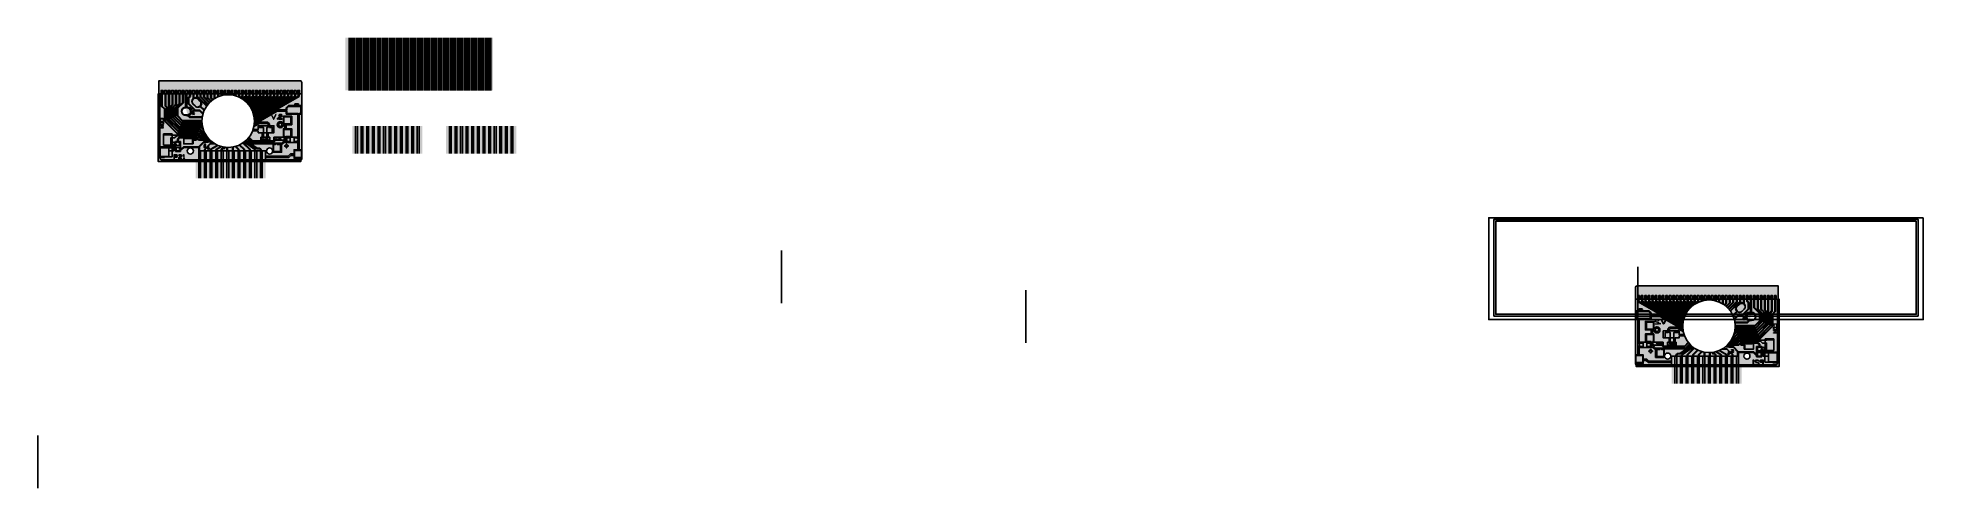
# Model space of a CAD drawing. Header units: centimetres. Extents: x 20.8 to 74.6, y 0 to 12.8.
import ezdxf

# ---------------------------------------------------------------- set-up
doc = ezdxf.new("R2010")
doc.units = ezdxf.units.CM
doc.header["$MEASUREMENT"] = 0
doc.layers.add('Ecran', color=109, linetype='Continuous')
doc.layers.add('Margine ecran', color=250, linetype='Continuous')
for name, color, linetype, true_color in [('Linii_prindere', 7, 'Continuous', 0x000000), ('PCB_centru', 7, 'Continuous', 0x000000), ('PCB_contur', 7, 'Continuous', 0xb16c10), ('PCB_figuri', 7, 'Continuous', 0xb5b5b5), ('PCB_fundal', 7, 'Continuous', 0x005214), ('PCB_linii', 7, 'Continuous', 0x00c788), ('Prindere_circuit_pcb_ecran', 7, 'Continuous', 0xdce882)]:
    doc.layers.add(name, color=color, linetype=linetype, true_color=true_color)
doc.layers.add('Sticla ecran', color=7, linetype='Continuous', transparency=0.9)

# ---------------------------------------------------------------- blocks, each defined once
blk = doc.blocks.new('new block')
at = {"layer": 'PCB_contur'}
h = blk.add_hatch(color=256, dxfattribs=at)
h.dxf.hatch_style = 1
h.paths.add_polyline_path([(1.552, 1.19), (1.552, 1.217), (1.525, 1.217), (1.525, 1.21, -0.880621), (1.328, 1.185), (1.313, 1.17, 0.918759)], flags=17)
h.paths.add_polyline_path([(1.551, 1.252, 0.990371), (1.312, 1.25), (1.312, 1.197), (1.325, 1.21), (1.325, 1.26, -1), (1.525, 1.26), (1.525, 1.252)], flags=17)
h.paths.add_polyline_path([(1.733, 0.826), (1.792, 0.885, 0.339835), (1.809, 1.017), (1.79, 1.017, -0.341749), (1.775, 0.896), (1.722, 0.843, -0.38517), (1.588, 0.836), (1.578, 0.826, 0.414214)], flags=17)
h.paths.add_polyline_path([(1.775, 1.038), (1.794, 1.038, 0.42407), (1.636, 1.04), (1.634, 1.038, -0.414214)], flags=17)
h.paths.add_polyline_path([(1.565, 0.842), (1.574, 0.85, -0.38517), (1.581, 0.984), (1.578, 0.982, 0.361621)], flags=17)
h.paths.add_polyline_path([(0.79, 1.637), (0.79, 1.887), (0.76, 1.887), (0.76, 1.678), (0.75, 1.678), (0.75, 1.637)], flags=17)
h.paths.add_polyline_path([(0.67, 1.637), (0.67, 1.678), (0.46, 1.678), (0.46, 1.637)], flags=17)
h.paths.add_polyline_path([(0.57, 1.394), (0.57, 1.464), (0.55, 1.464), (0.55, 1.424), (0.45, 1.424), (0.45, 1.524), (0.5, 1.524), (0.5, 1.544), (0.45, 1.544), (0.28, 1.544), (0.28, 1.394), (0.34, 1.394), (0.34, 1.424), (0.3, 1.424), (0.3, 1.524), (0.4, 1.524), (0.4, 1.424), (0.36, 1.424), (0.36, 1.394)], flags=17)
h.paths.add_polyline_path([(0.57, 1.484), (0.57, 1.544), (0.55, 1.544), (0.55, 1.524), (0.55, 1.484)], flags=17)
h.paths.add_polyline_path([(0.3, 1.634), (0.3, 1.734), (0.14, 1.734), (0.14, 1.856), (0.13, 1.856), (0.13, 1.634)], flags=17)
h.paths.add_polyline_path([(0.415, 1.634), (0.415, 1.987), (0.39, 1.987), (0.13, 1.987), (0.13, 1.866), (0.14, 1.866), (0.14, 1.977), (0.39, 1.977), (0.39, 1.634)], flags=17)
h.paths.add_polyline_path([(0.694, -1.148), (0.694, -1.103), (0.669, -1.103), (0.669, -1.068, -1), (0.619, -1.068), (0.619, -0.933, -1), (0.669, -0.933), (0.694, -0.933), (0.694, -0.898), (0.609, -0.898), (0.609, -1.148)], flags=17)
h.paths.add_polyline_path([(0.694, -1.068), (0.694, -0.968), (0.669, -0.968), (0.669, -1.068)], flags=16)
h.paths.add_polyline_path([(0.669, -1.068), (0.669, -0.968), (0.669, -0.933, -1), (0.619, -0.933), (0.619, -1.068, -1)], flags=16)
h.paths.add_polyline_path([(1.019, -1.268), (1.019, -1.143), (0.989, -1.143), (0.969, -1.143), (0.969, -1.218), (0.819, -1.218), (0.819, -1.268)], flags=17)
h.paths.add_polyline_path([(0.969, -1.068), (0.969, -1.103), (0.989, -1.103), (1.019, -1.103), (1.019, -0.818), (0.969, -0.818), (0.969, -0.968), (0.819, -0.968), (0.819, -1.068)], flags=17)
h.paths.add_polyline_path([(1.048, -1.538, 1), (1.048, -1.363, 1)], flags=17)
h.paths.add_polyline_path([(1.048, -1.4, -1), (1.048, -1.5, -1)], flags=16)
h.paths.add_polyline_path([(1.288, -1.778), (1.288, -1.538), (1.048, -1.538), (1.048, -1.575), (1.068, -1.575), (1.068, -1.548), (1.268, -1.548), (1.268, -1.748), (1.068, -1.748), (1.068, -1.615), (1.048, -1.615), (1.048, -1.778)], flags=17)
h.paths.add_polyline_path([(0.932, -1.778), (0.932, -1.538), (0.694, -1.538), (0.694, -1.575), (0.712, -1.575), (0.712, -1.548), (0.912, -1.548), (0.912, -1.748), (0.712, -1.748), (0.712, -1.615), (0.694, -1.615), (0.694, -1.778)], flags=17)
h.paths.add_polyline_path([(0.672, -1.841), (0.672, -1.941), (0.642, -1.941), (0.642, -1.952), (0.694, -1.952), (0.694, -1.615), (0.642, -1.615), (0.642, -1.635), (0.672, -1.635), (0.672, -1.735), (0.572, -1.735), (0.572, -1.635), (0.622, -1.635), (0.622, -1.615), (0.593, -1.615), (0.546, -1.568), (0.542, -1.57), (0.542, -1.952), (0.602, -1.952), (0.602, -1.941), (0.572, -1.941), (0.572, -1.841)], flags=17)
h.paths.add_polyline_path([(0.694, -1.575), (0.694, -1.538), (0.694, -1.268), (0.609, -1.268), (0.609, -1.293), (0.619, -1.303, -1), (0.669, -1.303), (0.669, -1.438, -1), (0.619, -1.438), (0.619, -1.331), (0.609, -1.321), (0.609, -1.518), (0.577, -1.543), (0.609, -1.575), (0.622, -1.575), (0.622, -1.552), (0.642, -1.552), (0.642, -1.575)], flags=17)
h.paths.add_polyline_path([(0.669, -1.438), (0.669, -1.303, -1), (0.619, -1.303), (0.619, -1.438, -1)], flags=16)
h.paths.add_polyline_path([(0.333, -1.952), (0.333, -1.842), (0.093, -1.842), (0.093, -2.062), (0.333, -2.062), (0.333, -1.992), (0.313, -1.992), (0.313, -2.052), (0.113, -2.052), (0.113, -1.852), (0.313, -1.852), (0.313, -1.952)], flags=17)
h.paths.add_polyline_path([(0.503, -1.487), (0.503, -1.357), (0.484, -1.357), (0.484, -1.457), (0.284, -1.457), (0.284, -1.257), (0.484, -1.257), (0.484, -1.317), (0.503, -1.317), (0.503, -1.247), (0.264, -1.247), (0.264, -1.487)], flags=17)
h.paths.add_polyline_path([(1.591, -2.062), (1.591, -1.679), (1.529, -1.618), (1.471, -1.618), (1.471, -1.628), (1.471, -1.638), (1.521, -1.638), (1.571, -1.688), (1.571, -2.038), (1.371, -2.038), (1.371, -1.992), (1.361, -1.992), (1.351, -1.992), (1.351, -2.012), (1.351, -2.062)], flags=17)
h.paths.add_polyline_path([(1.431, -1.638), (1.431, -1.628), (1.431, -1.618), (1.351, -1.618), (1.351, -1.952), (1.361, -1.952), (1.371, -1.952), (1.371, -1.638)], flags=16)
h.paths.add_polyline_path([(1.471, -1.628), (1.471, -1.618), (1.431, -1.618), (1.431, -1.628)], flags=16)
h.paths.add_polyline_path([(1.361, -1.992), (1.361, -1.952), (1.351, -1.952), (1.351, -1.992)], flags=16)
h.paths.add_polyline_path([(0.05, -2.038), (0.05, 1.938, -0.414214), (0.1, 1.987), (1.925, 1.987), (1.925, 1.938), (1.94, 1.952), (2.025, 1.952), (2.025, 1.902), (1.94, 1.902), (1.925, 1.917), (1.925, 1.837), (1.94, 1.852), (2.025, 1.852), (2.025, 1.802), (1.94, 1.802), (1.925, 1.817), (1.925, 1.737), (1.94, 1.752), (2.025, 1.752), (2.025, 1.702), (1.94, 1.702), (1.925, 1.717), (1.925, 1.637), (1.94, 1.652), (2.025, 1.652), (2.025, 1.602), (1.94, 1.602), (1.925, 1.617), (1.925, 1.538), (1.94, 1.552), (2.025, 1.552), (2.025, 1.502), (1.94, 1.502), (1.925, 1.517), (1.925, 1.438), (1.94, 1.452), (2.025, 1.452), (2.025, 1.402), (1.94, 1.402), (1.925, 1.417), (1.925, 1.337), (1.94, 1.352), (2.025, 1.352), (2.025, 1.302), (1.94, 1.302), (1.925, 1.317), (1.925, 1.252), (2.025, 1.252), (2.025, 1.202), (1.94, 1.202), (1.925, 1.217), (1.925, 1.137), (1.94, 1.152), (2.025, 1.152), (2.025, 1.102), (1.94, 1.102), (1.925, 1.117), (1.925, 1.038), (1.94, 1.052), (2.025, 1.052), (2.025, 1.002), (1.94, 1.002), (1.925, 1.017), (1.925, 0.937), (1.94, 0.952), (2.025, 0.952), (2.025, 0.902), (1.94, 0.902), (1.925, 0.917), (1.925, 0.837), (1.94, 0.852), (2.025, 0.852), (2.025, 0.802), (1.94, 0.802), (1.925, 0.817), (1.925, 0.738), (1.94, 0.752), (2.025, 0.752), (2.025, 0.702), (1.94, 0.702), (1.925, 0.717), (1.925, 0.637), (1.94, 0.652), (2.025, 0.652), (2.025, 0.602), (1.94, 0.602), (1.925, 0.617), (1.925, 0.538), (1.94, 0.552), (2.025, 0.552), (2.025, 0.502), (1.94, 0.502), (1.925, 0.517), (1.925, 0.437), (1.94, 0.452), (2.025, 0.452), (2.025, 0.402), (1.94, 0.402), (1.925, 0.417), (1.925, 0.337), (1.94, 0.352), (2.025, 0.352), (2.025, 0.302), (1.94, 0.302), (1.925, 0.317), (1.925, 0.237), (1.94, 0.252), (2.025, 0.252), (2.025, 0.202), (1.94, 0.202), (1.925, 0.217), (1.925, 0.137), (1.94, 0.152), (2.025, 0.152), (2.025, 0.102), (1.94, 0.102), (1.925, 0.117), (1.925, 0.037), (1.94, 0.052), (2.025, 0.052), (2.025, 0.002), (1.94, 0.002), (1.925, 0.017), (1.925, -0.063), (1.94, -0.048), (2.025, -0.048), (2.025, -0.098), (1.94, -0.098), (1.925, -0.083), (1.925, -0.163), (1.94, -0.148), (2.025, -0.148), (2.025, -0.198), (1.94, -0.198), (1.925, -0.183), (1.925, -0.263), (1.94, -0.248), (2.025, -0.248), (2.025, -0.298), (1.94, -0.298), (1.925, -0.283), (1.925, -0.363), (1.94, -0.348), (2.025, -0.348), (2.025, -0.398), (1.94, -0.398), (1.925, -0.383), (1.925, -0.463), (1.94, -0.448), (2.025, -0.448), (2.025, -0.498), (1.94, -0.498), (1.925, -0.483), (1.925, -0.562), (1.94, -0.548), (2.025, -0.548), (2.025, -0.598), (1.94, -0.598), (1.925, -0.583), (1.925, -0.663), (1.94, -0.648), (2.025, -0.648), (2.025, -0.698), (1.94, -0.698), (1.925, -0.683), (1.925, -0.763), (1.94, -0.748), (2.025, -0.748), (2.025, -0.798), (1.94, -0.798), (1.925, -0.783), (1.925, -0.863), (1.94, -0.848), (2.025, -0.848), (2.025, -0.898), (1.94, -0.898), (1.925, -0.883), (1.925, -0.963), (1.94, -0.948), (2.025, -0.948), (2.025, -0.998), (1.94, -0.998), (1.925, -0.983), (1.925, -1.063), (1.94, -1.048), (2.025, -1.048), (2.025, -1.098), (1.94, -1.098), (1.925, -1.083), (1.925, -1.163), (1.94, -1.148), (2.025, -1.148), (2.025, -1.198), (1.94, -1.198), (1.925, -1.183), (1.925, -1.262), (1.94, -1.248), (2.025, -1.248), (2.025, -1.298), (1.94, -1.298), (1.925, -1.283), (1.925, -1.363), (1.94, -1.348), (2.025, -1.348), (2.025, -1.398), (1.94, -1.398), (1.925, -1.383), (1.925, -1.463), (1.94, -1.448), (2.025, -1.448), (2.025, -1.498), (1.94, -1.498), (1.925, -1.483), (1.925, -1.563), (1.94, -1.548), (2.025, -1.548), (2.025, -1.598), (1.94, -1.598), (1.925, -1.583), (1.925, -1.663), (1.94, -1.648), (2.025, -1.648), (2.025, -1.698), (1.94, -1.698), (1.925, -1.683), (1.925, -1.763), (1.94, -1.748), (2.025, -1.748), (2.025, -1.798), (1.94, -1.798), (1.925, -1.783), (1.925, -1.863), (1.94, -1.848), (2.025, -1.848), (2.025, -1.898), (1.94, -1.898), (1.925, -1.883), (1.925, -1.963), (1.94, -1.948), (2.025, -1.948), (2.025, -1.998), (1.94, -1.998), (1.925, -1.983), (1.925, -2.062), (2.25, -2.062, 0.414214), (2.3, -2.013), (2.3, 2.012), (1.96, 2.012, -0.198912), (1.943, 2.02), (1.932, 2.03, 0.198912), (1.915, 2.037), (0, 2.037), (0, -2.038)])
h = blk.add_hatch(color=256, dxfattribs=at)
h.dxf.hatch_style = 1
h.paths.add_polyline_path([(0.609, -1.321), (0.619, -1.331), (0.619, -1.303), (0.609, -1.293)])
h.paths.add_polyline_path([(0.67, 1.078), (0.65, 1.078), (0.65, 1.058), (0.5, 1.058), (0.5, 1.038), (0.61, 1.038, -1), (0.63, 1.038), (0.67, 1.038)])
h.paths.add_polyline_path([(0.65, 1.098), (0.67, 1.098), (0.67, 1.268), (0.65, 1.268)])
h.paths.add_polyline_path([(0.67, 1.288), (0.67, 1.308), (0.65, 1.308), (0.65, 1.288)])
at = {"layer": 'PCB_figuri'}
h = blk.add_hatch(color=256, dxfattribs=at)
h.dxf.hatch_style = 1
h.paths.add_polyline_path([(1.525, 1.21), (1.525, 1.217), (1.552, 1.217), (1.552, 1.25, 0.004838), (1.551, 1.252), (1.525, 1.252), (1.525, 1.26, 1), (1.325, 1.26), (1.325, 1.21), (1.312, 1.197), (1.312, 1.19, 0.04234), (1.313, 1.17), (1.328, 1.185, 0.880621)])
h.paths.add_polyline_path([(1.722, 0.843), (1.775, 0.896, 0.341749), (1.79, 1.017), (1.809, 1.017, 0.056785), (1.794, 1.038), (1.775, 1.038, 0.414214), (1.634, 1.038), (1.581, 0.984, 0.38517), (1.574, 0.85), (1.565, 0.842, 0.045741), (1.578, 0.826), (1.588, 0.836, 0.38517)])
h.paths.add_polyline_path([(0.67, 1.678), (0.67, 1.637), (0.75, 1.637), (0.75, 1.678), (0.76, 1.678), (0.76, 1.887), (0.46, 1.887), (0.46, 1.678)])
h.paths.add_polyline_path([(0.3, 1.734), (0.3, 1.634), (0.39, 1.634), (0.39, 1.977), (0.14, 1.977), (0.14, 1.734)])
h.paths.add_polyline_path([(0.36, 1.394), (0.36, 1.424), (0.4, 1.424), (0.4, 1.524), (0.3, 1.524), (0.3, 1.424), (0.34, 1.424), (0.34, 1.394)])
h.paths.add_polyline_path([(0.55, 1.424), (0.55, 1.464), (0.57, 1.464), (0.57, 1.484), (0.55, 1.484), (0.55, 1.524), (0.55, 1.544), (0.5, 1.544), (0.5, 1.524), (0.45, 1.524), (0.45, 1.424)])
h.paths.add_polyline_path([(0.65, 1.058), (0.65, 1.078), (0.67, 1.078), (0.67, 1.098), (0.65, 1.098), (0.65, 1.268), (0.67, 1.268), (0.67, 1.288), (0.65, 1.288), (0.65, 1.308), (0.5, 1.308), (0.5, 1.058)])
h.paths.add_polyline_path([(0.3, -0.936), (0.3, -0.886), (0.05, -0.886), (0.05, -0.936)])
h.paths.add_polyline_path([(0.3, -0.776), (0.3, -0.726), (0.05, -0.726), (0.05, -0.776)])
h.paths.add_polyline_path([(0.3, -0.616), (0.3, -0.566), (0.05, -0.566), (0.05, -0.616)])
h.paths.add_polyline_path([(0.3, -0.456), (0.3, -0.406), (0.05, -0.406), (0.05, -0.456)])
h.paths.add_polyline_path([(0.3, -0.296), (0.3, -0.246), (0.05, -0.246), (0.05, -0.296)])
h.paths.add_polyline_path([(0.3, -0.136), (0.3, -0.086), (0.05, -0.086), (0.05, -0.136)])
h.paths.add_polyline_path([(0.3, 0.024), (0.3, 0.074), (0.05, 0.074), (0.05, 0.024)])
h.paths.add_polyline_path([(0.3, 0.184), (0.3, 0.234), (0.05, 0.234), (0.05, 0.184)])
h.paths.add_polyline_path([(0.3, 0.344), (0.3, 0.394), (0.05, 0.394), (0.05, 0.344)])
h.paths.add_polyline_path([(0.3, 0.504), (0.3, 0.554), (0.05, 0.554), (0.05, 0.504)])
h.paths.add_polyline_path([(0.3, 0.664), (0.3, 0.714), (0.05, 0.714), (0.05, 0.664)])
h.paths.add_polyline_path([(0.3, 0.824), (0.3, 0.874), (0.05, 0.874), (0.05, 0.824)])
h.paths.add_polyline_path([(0.344, 0.854), (0.344, 0.874), (0.3, 0.874), (0.3, 0.854)])
h.paths.add_polyline_path([(0.344, 0.694), (0.344, 0.714), (0.3, 0.714), (0.3, 0.694)])
h.paths.add_polyline_path([(0.34, 0.534), (0.34, 0.554), (0.3, 0.554), (0.3, 0.534)])
h.paths.add_polyline_path([(0.34, 0.374), (0.34, 0.394), (0.3, 0.394), (0.3, 0.374)])
h.paths.add_polyline_path([(0.34, 0.214), (0.34, 0.234), (0.3, 0.234), (0.3, 0.214)])
h.paths.add_polyline_path([(0.344, 0.054), (0.344, 0.074), (0.3, 0.074), (0.3, 0.054)])
h.paths.add_polyline_path([(0.344, -0.106), (0.344, -0.086), (0.3, -0.086), (0.3, -0.106)])
h.paths.add_polyline_path([(0.34, -0.266), (0.34, -0.246), (0.3, -0.246), (0.3, -0.266)])
h.paths.add_polyline_path([(0.34, -0.426), (0.34, -0.406), (0.3, -0.406), (0.3, -0.426)])
h.paths.add_polyline_path([(0.34, -0.586), (0.34, -0.566), (0.3, -0.566), (0.3, -0.586)])
h.paths.add_polyline_path([(0.338, -0.746), (0.338, -0.726), (0.3, -0.726), (0.3, -0.746)])
h.paths.add_polyline_path([(0.334, -0.906), (0.334, -0.886), (0.3, -0.886), (0.3, -0.906)])
h.paths.add_polyline_path([(0.969, -0.968), (0.969, -0.818), (0.912, -0.818), (0.912, -0.798), (0.877, -0.798), (0.877, -0.818), (0.819, -0.818), (0.819, -0.933), (0.799, -0.933), (0.799, -0.968), (0.819, -0.968)])
h.paths.add_polyline_path([(0.969, -1.218), (0.969, -1.143), (0.989, -1.143), (1.019, -1.143), (1.019, -1.103), (0.989, -1.103), (0.969, -1.103), (0.969, -1.068), (0.819, -1.068), (0.8, -1.068), (0.8, -1.103), (0.819, -1.103), (0.819, -1.218)])
h.paths.add_polyline_path([(1.048, -1.5, 1), (1.048, -1.4, 1)])
h.paths.add_polyline_path([(1.571, -2.038), (1.571, -1.688), (1.521, -1.638), (1.471, -1.638), (1.471, -1.628), (1.431, -1.628), (1.431, -1.638), (1.371, -1.638), (1.371, -1.952), (1.361, -1.952), (1.361, -1.992), (1.371, -1.992), (1.371, -2.038)])
h.paths.add_polyline_path([(1.268, -1.748), (1.268, -1.548), (1.068, -1.548), (1.068, -1.575), (1.048, -1.575), (1.048, -1.615), (1.068, -1.615), (1.068, -1.748)])
h.paths.add_polyline_path([(0.912, -1.748), (0.912, -1.548), (0.712, -1.548), (0.712, -1.575), (0.694, -1.575), (0.694, -1.615), (0.712, -1.615), (0.712, -1.748)])
h.paths.add_polyline_path([(0.672, -1.735), (0.672, -1.635), (0.642, -1.635), (0.642, -1.615), (0.694, -1.615), (0.694, -1.595), (0.609, -1.595), (0.609, -1.575), (0.577, -1.543), (0.546, -1.568), (0.593, -1.615), (0.622, -1.615), (0.622, -1.635), (0.572, -1.635), (0.572, -1.735)])
h.paths.add_polyline_path([(0.694, -1.595), (0.694, -1.575), (0.642, -1.575), (0.642, -1.552), (0.622, -1.552), (0.622, -1.575), (0.609, -1.575), (0.609, -1.595)], flags=17)
h.paths.add_polyline_path([(0.669, -1.438, 1), (0.619, -1.438, 1)])
h.paths.add_polyline_path([(0.669, -1.303, 1), (0.619, -1.303, 1)])
h.paths.add_polyline_path([(0.694, -1.992), (0.694, -1.952), (0.642, -1.952), (0.642, -1.941), (0.672, -1.941), (0.672, -1.841), (0.572, -1.841), (0.572, -1.941), (0.602, -1.941), (0.602, -1.952), (0.542, -1.952), (0.542, -1.992)])
h.paths.add_polyline_path([(0.313, -2.052), (0.313, -1.952), (0.313, -1.852), (0.113, -1.852), (0.113, -2.052)])
h.paths.add_polyline_path([(0.333, -1.992), (0.333, -1.952), (0.313, -1.952), (0.313, -1.992)])
h.paths.add_polyline_path([(0.213, -1.852), (0.213, -1.842), (0.173, -1.842), (0.173, -1.852)])
h.paths.add_polyline_path([(0.484, -1.457), (0.484, -1.357), (0.504, -1.357), (0.504, -1.317), (0.484, -1.317), (0.484, -1.257), (0.284, -1.257), (0.284, -1.457)])
h.paths.add_polyline_path([(0.669, -0.933, 1), (0.619, -0.933, 1)])
h.paths.add_polyline_path([(0.669, -1.068, 1), (0.619, -1.068, 1)])
h.paths.add_polyline_path([(0.694, -1.103), (0.694, -1.068), (0.669, -1.068), (0.669, -1.103)])
h.paths.add_polyline_path([(0.694, -0.968), (0.694, -0.933), (0.669, -0.933), (0.669, -0.968)])
edge = h.paths.add_edge_path(flags=17)
edge.add_line((1.551, 1.252), (1.525, 1.252))
edge.add_line((1.525, 1.252), (1.525, 1.26))
edge.add_arc((1.425, 1.26), 0.1, 0, 180)
edge.add_line((1.325, 1.26), (1.325, 1.21))
edge.add_line((1.325, 1.21), (1.312, 1.197))
h = blk.add_hatch(color=256, dxfattribs=at)
h.dxf.hatch_style = 1
h.paths.add_polyline_path([(2.025, 1.902), (2.025, 1.952), (1.94, 1.952), (1.925, 1.938), (1.925, 1.917), (1.94, 1.902)])
h.paths.add_polyline_path([(2.025, 1.802), (2.025, 1.852), (1.94, 1.852), (1.925, 1.837), (1.925, 1.817), (1.94, 1.802)])
h.paths.add_polyline_path([(2.025, 1.702), (2.025, 1.752), (1.94, 1.752), (1.925, 1.737), (1.925, 1.717), (1.94, 1.702)])
h.paths.add_polyline_path([(1.94, 1.652), (1.925, 1.637), (1.925, 1.617), (1.94, 1.602), (2.025, 1.602), (2.025, 1.652)])
h.paths.add_polyline_path([(1.94, 1.552), (1.925, 1.538), (1.925, 1.517), (1.94, 1.502), (2.025, 1.502), (2.025, 1.552)])
h.paths.add_polyline_path([(2.025, 1.402), (2.025, 1.452), (1.94, 1.452), (1.925, 1.438), (1.925, 1.417), (1.94, 1.402)])
h.paths.add_polyline_path([(2.025, 1.302), (2.025, 1.352), (1.94, 1.352), (1.925, 1.337), (1.925, 1.317), (1.94, 1.302)])
h.paths.add_polyline_path([(2.025, 1.202), (2.025, 1.252), (1.925, 1.252), (1.925, 1.217), (1.94, 1.202)])
h.paths.add_polyline_path([(1.94, 1.152), (1.925, 1.137), (1.925, 1.117), (1.94, 1.102), (2.025, 1.102), (2.025, 1.152)])
h.paths.add_polyline_path([(2.025, 1.002), (2.025, 1.052), (1.94, 1.052), (1.925, 1.038), (1.925, 1.017), (1.94, 1.002)])
h.paths.add_polyline_path([(1.94, 0.952), (1.925, 0.937), (1.925, 0.917), (1.94, 0.902), (2.025, 0.902), (2.025, 0.952)])
h.paths.add_polyline_path([(2.025, 0.802), (2.025, 0.852), (1.94, 0.852), (1.925, 0.837), (1.925, 0.817), (1.94, 0.802)])
h.paths.add_polyline_path([(2.025, 0.702), (2.025, 0.752), (1.94, 0.752), (1.925, 0.738), (1.925, 0.717), (1.94, 0.702)])
h.paths.add_polyline_path([(2.025, 0.602), (2.025, 0.652), (1.94, 0.652), (1.925, 0.637), (1.925, 0.617), (1.94, 0.602)])
h.paths.add_polyline_path([(2.025, 0.502), (2.025, 0.552), (1.94, 0.552), (1.925, 0.538), (1.925, 0.517), (1.94, 0.502)])
h.paths.add_polyline_path([(2.025, 0.402), (2.025, 0.452), (1.94, 0.452), (1.925, 0.437), (1.925, 0.417), (1.94, 0.402)])
h.paths.add_polyline_path([(2.025, 0.302), (2.025, 0.352), (1.94, 0.352), (1.925, 0.337), (1.925, 0.317), (1.94, 0.302)])
h.paths.add_polyline_path([(2.025, 0.202), (2.025, 0.252), (1.94, 0.252), (1.925, 0.237), (1.925, 0.217), (1.94, 0.202)])
h.paths.add_polyline_path([(2.025, 0.102), (2.025, 0.152), (1.94, 0.152), (1.925, 0.137), (1.925, 0.117), (1.94, 0.102)])
h.paths.add_polyline_path([(1.94, 0.052), (1.925, 0.037), (1.925, 0.017), (1.94, 0.002), (2.025, 0.002), (2.025, 0.052)])
h.paths.add_polyline_path([(1.94, -0.048), (1.925, -0.063), (1.925, -0.083), (1.94, -0.098), (2.025, -0.098), (2.025, -0.048)])
h.paths.add_polyline_path([(1.94, -0.148), (1.925, -0.163), (1.925, -0.183), (1.94, -0.198), (2.025, -0.198), (2.025, -0.148)])
h.paths.add_polyline_path([(1.94, -0.248), (1.925, -0.263), (1.925, -0.283), (1.94, -0.298), (2.025, -0.298), (2.025, -0.248)])
h.paths.add_polyline_path([(2.025, -0.398), (2.025, -0.348), (1.94, -0.348), (1.925, -0.363), (1.925, -0.383), (1.94, -0.398)])
h.paths.add_polyline_path([(2.025, -0.498), (2.025, -0.448), (1.94, -0.448), (1.925, -0.463), (1.925, -0.483), (1.94, -0.498)])
h.paths.add_polyline_path([(2.025, -0.598), (2.025, -0.548), (1.94, -0.548), (1.925, -0.562), (1.925, -0.583), (1.94, -0.598)])
h.paths.add_polyline_path([(2.025, -0.698), (2.025, -0.648), (1.94, -0.648), (1.925, -0.663), (1.925, -0.683), (1.94, -0.698)])
h.paths.add_polyline_path([(2.025, -0.798), (2.025, -0.748), (1.94, -0.748), (1.925, -0.763), (1.925, -0.783), (1.94, -0.798)])
h.paths.add_polyline_path([(2.025, -0.898), (2.025, -0.848), (1.94, -0.848), (1.925, -0.863), (1.925, -0.883), (1.94, -0.898)])
h.paths.add_polyline_path([(2.025, -0.998), (2.025, -0.948), (1.94, -0.948), (1.925, -0.963), (1.925, -0.983), (1.94, -0.998)])
h.paths.add_polyline_path([(1.94, -1.048), (1.925, -1.063), (1.925, -1.083), (1.94, -1.098), (2.025, -1.098), (2.025, -1.048)])
h.paths.add_polyline_path([(1.94, -1.148), (1.925, -1.163), (1.925, -1.183), (1.94, -1.198), (2.025, -1.198), (2.025, -1.148)])
h.paths.add_polyline_path([(1.94, -1.248), (1.925, -1.262), (1.925, -1.283), (1.94, -1.298), (2.025, -1.298), (2.025, -1.248)])
h.paths.add_polyline_path([(1.94, -1.348), (1.925, -1.363), (1.925, -1.383), (1.94, -1.398), (2.025, -1.398), (2.025, -1.348)])
h.paths.add_polyline_path([(2.025, -1.498), (2.025, -1.448), (1.94, -1.448), (1.925, -1.463), (1.925, -1.483), (1.94, -1.498)])
h.paths.add_polyline_path([(2.025, -1.598), (2.025, -1.548), (1.94, -1.548), (1.925, -1.563), (1.925, -1.583), (1.94, -1.598)])
h.paths.add_polyline_path([(1.94, -1.648), (1.925, -1.663), (1.925, -1.683), (1.94, -1.698), (2.025, -1.698), (2.025, -1.648)])
h.paths.add_polyline_path([(1.94, -1.748), (1.925, -1.763), (1.925, -1.783), (1.94, -1.798), (2.025, -1.798), (2.025, -1.748)])
h.paths.add_polyline_path([(1.94, -1.848), (1.925, -1.863), (1.925, -1.883), (1.94, -1.898), (2.025, -1.898), (2.025, -1.848)])
h.paths.add_polyline_path([(1.94, -1.948), (1.925, -1.963), (1.925, -1.983), (1.94, -1.998), (2.025, -1.998), (2.025, -1.948)])
at = {"layer": 'PCB_fundal'}
h = blk.add_hatch(color=256, dxfattribs=at)
h.dxf.hatch_style = 1
h.paths.add_polyline_path([(1.351, -1.952), (1.351, -1.618), (1.431, -1.618), (1.431, -1.357), (1.339, -1.198), (1.224, -1.259), (1.339, -1.32), (1.334, -1.33), (1.208, -1.263), (1.208, -1.254), (1.334, -1.188), (1.056, -0.707, -0.012816), (1.018, -0.701), (1.114, -0.867), (1.114, -0.887), (1.124, -0.887), (1.124, -1.087), (1.068, -1.143), (1.019, -1.143), (1.019, -1.268), (0.819, -1.268), (0.819, -1.218), (0.819, -1.103), (0.8, -1.103), (0.694, -1.103), (0.694, -1.148), (0.609, -1.148), (0.609, -0.898), (0.694, -0.898), (0.694, -0.933), (0.819, -0.933), (0.819, -0.818), (0.877, -0.818), (0.877, -0.798), (0.877, -0.661, -0.070481), (0.694, -0.558), (0.584, -0.667), (0.584, -1.267), (0.609, -1.293), (0.609, -1.268), (0.694, -1.268), (0.694, -1.538), (0.932, -1.538), (0.932, -1.575), (1.048, -1.575), (1.048, -1.538, -1), (1.048, -1.363, -1), (1.048, -1.538), (1.288, -1.538), (1.288, -1.778), (1.048, -1.778), (1.048, -1.615), (0.932, -1.615), (0.932, -1.778), (0.694, -1.778), (0.694, -1.952)])
h.paths.add_polyline_path([(1.218, -1.498), (1.207, -1.498), (1.207, -1.402), (1.255, -1.402), (1.278, -1.427), (1.278, -1.47), (1.295, -1.487), (1.31, -1.487), (1.327, -1.47), (1.327, -1.432), (1.306, -1.409), (1.314, -1.401), (1.338, -1.427), (1.338, -1.474), (1.315, -1.499), (1.29, -1.499), (1.267, -1.474), (1.267, -1.432), (1.25, -1.414), (1.218, -1.414)], flags=16)
h.paths.add_polyline_path([(1.208, -1.371), (1.208, -1.36), (1.236, -1.36), (1.236, -1.371)], flags=16)
h.paths.add_polyline_path([(1.591, -1.679), (1.591, -2.062), (1.925, -2.062), (1.925, -1.983), (1.85, -1.983), (1.116, -0.712, -0.012058), (1.08, -0.709), (1.471, -1.386), (1.471, -1.618), (1.529, -1.618)])
h.paths.add_polyline_path([(1.644, -1.873), (1.644, -1.958, -1), (1.624, -1.958), (1.624, -1.873, -1)], flags=16)
h.paths.add_polyline_path([(0.542, -1.952), (0.542, -1.57), (0.546, -1.568), (0.504, -1.526), (0.504, -1.487), (0.264, -1.487), (0.264, -1.247), (0.504, -1.247), (0.504, -0.634), (0.633, -0.505, -0.01604), (0.599, -0.471), (0.374, -0.792), (0.374, -0.866), (0.334, -0.906), (0.3, -0.906), (0.3, -1.031), (0.152, -1.031), (0.152, -1.677), (0.213, -1.737), (0.213, -1.842), (0.333, -1.842), (0.333, -1.952)])
h.paths.add_polyline_path([(0.431, -1.671), (0.431, -1.638), (0.398, -1.638, -1), (0.398, -1.618), (0.431, -1.618), (0.431, -1.585, -1), (0.451, -1.585), (0.451, -1.618), (0.484, -1.618, -1), (0.484, -1.638), (0.451, -1.638), (0.451, -1.671, -1)], flags=16)
h.paths.add_polyline_path([(0.299, -1.23, -1), (0.299, -1.055, -1)], flags=16)
h.paths.add_polyline_path([(0.577, -1.543), (0.609, -1.518), (0.609, -1.321), (0.564, -1.276), (0.564, -0.659), (0.678, -0.545, -0.013376), (0.647, -0.519), (0.524, -0.642), (0.524, -1.489)])
h.paths.add_polyline_path([(0.8, -1.068), (0.819, -1.068), (0.819, -0.968), (0.799, -0.968), (0.694, -0.968), (0.694, -1.068)], flags=17)
h.paths.add_polyline_path([(1.084, -1.071), (1.084, -0.887), (1.094, -0.887), (1.094, -0.873), (0.992, -0.696, -0.02756), (0.912, -0.674), (0.912, -0.798), (0.912, -0.818), (0.969, -0.818), (1.019, -0.818), (1.019, -1.103), (1.052, -1.103)], flags=17)
h.paths.add_polyline_path([(0.173, -1.842), (0.173, -1.754), (0.113, -1.694), (0.113, -1.031), (0.05, -1.031), (0.05, -2.038, 0.414214), (0.075, -2.062), (0.093, -2.062), (0.093, -1.842)])
h.paths.add_polyline_path([(0.3, -1.031), (0.3, -0.936), (0.05, -0.936), (0.05, -1.031), (0.113, -1.031)])
h.paths.add_polyline_path([(0.3, -0.886), (0.3, -0.776), (0.05, -0.776), (0.05, -0.886)])
h.paths.add_polyline_path([(0.334, -0.886), (0.34, -0.886), (0.364, -0.862), (0.364, -0.789), (0.592, -0.464, -0.015877), (0.561, -0.427), (0.338, -0.746), (0.3, -0.746), (0.3, -0.886)])
h.paths.add_polyline_path([(0.3, -0.726), (0.3, -0.616), (0.05, -0.616), (0.05, -0.726)])
h.paths.add_polyline_path([(0.34, -0.726), (0.555, -0.419, -0.009469), (0.538, -0.396), (0.348, -0.586), (0.34, -0.586), (0.3, -0.586), (0.3, -0.726)])
h.paths.add_polyline_path([(0.526, -0.379, -0.032163), (0.478, -0.296), (0.348, -0.426), (0.34, -0.426), (0.3, -0.426), (0.3, -0.566), (0.34, -0.566)])
h.paths.add_polyline_path([(0.3, -0.566), (0.3, -0.456), (0.05, -0.456), (0.05, -0.566)])
h.paths.add_polyline_path([(0.3, -0.406), (0.3, -0.296), (0.05, -0.296), (0.05, -0.406)])
h.paths.add_polyline_path([(0.469, -0.277, -0.034057), (0.433, -0.181), (0.348, -0.266), (0.344, -0.266), (0.34, -0.266), (0.3, -0.266), (0.3, -0.406), (0.34, -0.406)])
h.paths.add_polyline_path([(0.3, -0.246), (0.3, -0.136), (0.05, -0.136), (0.05, -0.246)])
h.paths.add_polyline_path([(0.34, -0.246), (0.426, -0.159, -0.018377), (0.414, -0.106), (0.344, -0.106), (0.3, -0.106), (0.3, -0.246)])
h.paths.add_polyline_path([(0.344, -0.086), (0.41, -0.086, -0.046889), (0.4, 0.054), (0.344, 0.054), (0.3, 0.054), (0.3, -0.086)])
h.paths.add_polyline_path([(0.3, -0.086), (0.3, 0.024), (0.05, 0.024), (0.05, -0.086)])
h.paths.add_polyline_path([(0.3, 0.074), (0.3, 0.184), (0.05, 0.184), (0.05, 0.074)])
h.paths.add_polyline_path([(0.344, 0.074), (0.401, 0.074, -0.020665), (0.406, 0.136), (0.368, 0.136), (0.368, 0.186), (0.34, 0.214), (0.3, 0.214), (0.3, 0.074)])
h.paths.add_polyline_path([(0.348, 0.234), (0.388, 0.194), (0.388, 0.156), (0.409, 0.156, -0.024492), (0.425, 0.228), (0.34, 0.374), (0.3, 0.374), (0.3, 0.234), (0.34, 0.234), (0.344, 0.234)])
h.paths.add_polyline_path([(0.3, 0.234), (0.3, 0.344), (0.05, 0.344), (0.05, 0.234)])
h.paths.add_polyline_path([(0.3, 0.394), (0.3, 0.504), (0.05, 0.504), (0.05, 0.394)])
h.paths.add_polyline_path([(0.428, 0.241, -0.030805), (0.459, 0.329), (0.34, 0.534), (0.3, 0.534), (0.3, 0.394), (0.34, 0.394)])
h.paths.add_polyline_path([(0.464, 0.34, -0.026808), (0.5, 0.412), (0.5, 0.544), (0.35, 0.694), (0.344, 0.694), (0.3, 0.694), (0.3, 0.554), (0.34, 0.554)])
h.paths.add_polyline_path([(0.435, 0.588), (0.374, 0.588), (0.374, 0.575), (0.363, 0.575), (0.363, 0.588), (0.34, 0.588), (0.34, 0.599), (0.363, 0.599), (0.363, 0.641), (0.374, 0.641), (0.435, 0.597)], flags=16)
h.paths.add_polyline_path([(0.417, 0.599), (0.374, 0.599), (0.374, 0.629)], flags=16)
h.paths.add_polyline_path([(0.3, 0.554), (0.3, 0.664), (0.05, 0.664), (0.05, 0.554)])
h.paths.add_polyline_path([(0.3, 0.714), (0.3, 0.824), (0.05, 0.824), (0.05, 0.714)])
h.paths.add_polyline_path([(0.344, 0.714), (0.51, 0.548), (0.51, 0.429, -0.029217), (0.56, 0.5), (0.56, 0.596), (0.55, 0.606), (0.55, 0.724), (0.42, 0.854), (0.344, 0.854), (0.3, 0.854), (0.3, 0.714)])
h.paths.add_polyline_path([(0.398, 0.722), (0.401, 0.726), (0.408, 0.731), (0.416, 0.735), (0.421, 0.735), (0.422, 0.723), (0.413, 0.72), (0.408, 0.717), (0.404, 0.709), (0.404, 0.705), (0.406, 0.697), (0.41, 0.691), (0.417, 0.686), (0.426, 0.685), (0.427, 0.685), (0.436, 0.686), (0.443, 0.69), (0.447, 0.697), (0.449, 0.705), (0.447, 0.714), (0.446, 0.715), (0.44, 0.722), (0.439, 0.722), (0.441, 0.733), (0.49, 0.724), (0.49, 0.677), (0.479, 0.677), (0.479, 0.715), (0.453, 0.72), (0.457, 0.712), (0.459, 0.704), (0.459, 0.702), (0.458, 0.693), (0.454, 0.686), (0.45, 0.681), (0.444, 0.676), (0.436, 0.673), (0.428, 0.672), (0.419, 0.673), (0.411, 0.676), (0.406, 0.68), (0.4, 0.686), (0.396, 0.693), (0.394, 0.701), (0.394, 0.705), (0.395, 0.714)], flags=16)
h.paths.add_polyline_path([(0.3, 0.874), (0.344, 0.874), (0.4, 0.874), (0.4, 1.3), (0.34, 1.366), (0.34, 1.394), (0.28, 1.394), (0.28, 1.544), (0.45, 1.544), (0.5, 1.544), (0.5, 1.574), (0.49, 1.584), (0.3, 1.584), (0.3, 1.634), (0.13, 1.634), (0.13, 1.856), (0.11, 1.856), (0.11, 1.966), (0.12, 1.966), (0.12, 1.866), (0.13, 1.866), (0.13, 1.987), (0.1, 1.987, 0.414214), (0.05, 1.938), (0.05, 0.874)])
h.paths.add_polyline_path([(0.299, 1.205, -1), (0.299, 1.03, -1)], flags=16)
h.paths.add_polyline_path([(0.07, 1.296), (0.07, 1.276), (0.059, 1.276), (0.059, 1.327), (0.07, 1.327), (0.07, 1.307), (0.171, 1.307), (0.158, 1.321), (0.165, 1.33), (0.19, 1.304), (0.19, 1.296)], flags=16)
h.paths.add_polyline_path([(0.167, 1.359), (0.142, 1.359), (0.119, 1.384), (0.119, 1.427), (0.102, 1.445), (0.07, 1.445), (0.07, 1.361), (0.059, 1.361), (0.059, 1.456), (0.106, 1.456), (0.13, 1.431), (0.13, 1.389), (0.147, 1.371), (0.162, 1.371), (0.179, 1.389), (0.179, 1.427), (0.158, 1.449), (0.165, 1.458), (0.19, 1.431), (0.19, 1.384)], flags=16)
h.paths.add_polyline_path([(0.167, 1.487), (0.142, 1.487), (0.119, 1.512), (0.119, 1.573), (0.06, 1.573), (0.06, 1.584), (0.19, 1.584), (0.19, 1.512)], flags=16)
h.paths.add_polyline_path([(0.162, 1.499), (0.147, 1.499), (0.13, 1.517), (0.13, 1.573), (0.179, 1.573), (0.179, 1.517)], flags=0)
h.paths.add_polyline_path([(0.57, 0.732), (0.57, 0.513, -0.020073), (0.61, 0.558), (0.61, 0.882), (0.67, 0.942), (0.67, 1.038), (0.63, 1.038), (0.63, 0.952, -1), (0.61, 0.952), (0.61, 1.038), (0.5, 1.038), (0.5, 1.058), (0.5, 1.308), (0.65, 1.308), (0.67, 1.308), (0.67, 1.424), (0.63, 1.464), (0.57, 1.464), (0.57, 1.394), (0.36, 1.394), (0.36, 1.374), (0.42, 1.308), (0.42, 0.882)])
h.paths.add_polyline_path([(0.638, 1.484), (0.69, 1.432), (0.69, 0.934), (0.63, 0.874), (0.63, 0.578, -0.017903), (0.67, 0.614), (0.67, 0.858), (0.73, 0.918), (0.73, 1.505), (0.67, 1.565), (0.67, 1.637), (0.46, 1.637), (0.46, 1.678), (0.46, 1.887), (0.76, 1.887), (0.79, 1.887), (0.79, 1.637), (0.75, 1.637), (0.75, 0.909), (0.69, 0.849), (0.69, 0.63, -0.016474), (0.73, 0.659), (0.73, 0.833), (0.79, 0.893), (0.79, 1.498), (1.149, 1.858), (1.49, 1.858), (1.57, 1.938), (1.925, 1.938), (1.925, 1.987), (0.415, 1.987), (0.415, 1.634), (0.511, 1.634), (0.521, 1.623), (0.55, 1.595), (0.55, 1.544), (0.57, 1.544), (0.57, 1.484)])
h.paths.add_polyline_path([(0.958, 1.88), (0.958, 1.977), (0.967, 1.977), (0.967, 1.901), (0.995, 1.953), (1.022, 1.901), (1.022, 1.977), (1.031, 1.977), (1.031, 1.88), (1.023, 1.88), (0.995, 1.934), (0.966, 1.88)], flags=16)
h.paths.add_polyline_path([(1.054, 1.879), (1.054, 1.977), (1.127, 1.977), (1.127, 1.879)], flags=16)
h.paths.add_polyline_path([(1.063, 1.887), (1.063, 1.969), (1.118, 1.969), (1.118, 1.887)], flags=0)
h.paths.add_polyline_path([(1.149, 1.898), (1.155, 1.904), (1.172, 1.887), (1.201, 1.887), (1.214, 1.9), (1.214, 1.957), (1.201, 1.969), (1.172, 1.969), (1.155, 1.953), (1.149, 1.959), (1.169, 1.977), (1.204, 1.977), (1.223, 1.96), (1.223, 1.897), (1.204, 1.879), (1.169, 1.879)], flags=16)
h.paths.add_polyline_path([(1.118, 1.887), (1.118, 1.969), (1.063, 1.969), (1.063, 1.887)], flags=0)
h.paths.add_polyline_path([(1.312, 1.197), (1.312, 1.25, -0.990371), (1.551, 1.252), (1.925, 1.252), (1.925, 1.317), (1.675, 1.317), (1.515, 1.477), (1.307, 1.477), (1.17, 1.341), (1.17, 0.787, -0.026772), (1.25, 0.781), (1.25, 1.135)], flags=0)
h.paths.add_polyline_path([(1.174, 1.798), (1.538, 1.798), (1.578, 1.837), (1.925, 1.837), (1.925, 1.917), (1.578, 1.917), (1.498, 1.837), (1.157, 1.837), (0.81, 1.49), (0.81, 0.885), (0.75, 0.825), (0.75, 0.672, -0.015472), (0.79, 0.695), (0.79, 0.808), (0.85, 0.868), (0.85, 1.474)], flags=17)
h.paths.add_polyline_path([(1.199, 1.737), (1.925, 1.737), (1.925, 1.817), (1.586, 1.817), (1.546, 1.778), (1.182, 1.778), (0.87, 1.465), (0.87, 0.86), (0.81, 0.8), (0.81, 0.706, -0.013315), (0.846, 0.723), (0.846, 0.779), (0.91, 0.843), (0.91, 1.449)], flags=16)
h.paths.add_polyline_path([(1.224, 1.677), (1.581, 1.677), (1.621, 1.637), (1.925, 1.637), (1.925, 1.717), (1.207, 1.717), (0.93, 1.44), (0.93, 0.835), (0.866, 0.771), (0.866, 0.732, -0.010106), (0.894, 0.743), (0.97, 0.818), (0.97, 1.424)], flags=16)
h.paths.add_polyline_path([(1.249, 1.617), (1.556, 1.617), (1.636, 1.538), (1.925, 1.538), (1.925, 1.617), (1.613, 1.617), (1.573, 1.657), (1.232, 1.657), (0.99, 1.416), (0.99, 0.81), (0.937, 0.756, -0.02561), (1.011, 0.775), (1.03, 0.793), (1.03, 1.399)], flags=0)
h.paths.add_polyline_path([(1.273, 1.558), (1.532, 1.558), (1.652, 1.438), (1.925, 1.438), (1.925, 1.517), (1.628, 1.517), (1.548, 1.597), (1.257, 1.597), (1.05, 1.391), (1.05, 0.785), (1.045, 0.78, -0.015088), (1.09, 0.785), (1.09, 1.374)], flags=0)
h.paths.add_polyline_path([(1.298, 1.497), (1.523, 1.497), (1.683, 1.337), (1.925, 1.337), (1.925, 1.417), (1.643, 1.417), (1.523, 1.538), (1.282, 1.538), (1.11, 1.366), (1.11, 0.786, -0.01334), (1.15, 0.787), (1.15, 1.349)], flags=0)
h = blk.add_hatch(color=256, dxfattribs=at)
h.dxf.hatch_style = 1
h.paths.add_polyline_path([(1.118, 1.887), (1.118, 1.969), (1.063, 1.969), (1.063, 1.887)])
h.paths.add_polyline_path([(1.249, 1.617), (1.556, 1.617), (1.636, 1.538), (1.925, 1.538), (1.925, 1.617), (1.613, 1.617), (1.573, 1.657), (1.232, 1.657), (0.99, 1.416), (0.99, 0.81), (0.937, 0.756, -0.02561), (1.011, 0.775), (1.03, 0.793), (1.03, 1.399)])
h.paths.add_polyline_path([(1.273, 1.558), (1.532, 1.558), (1.652, 1.438), (1.925, 1.438), (1.925, 1.517), (1.628, 1.517), (1.548, 1.597), (1.257, 1.597), (1.05, 1.391), (1.05, 0.785), (1.045, 0.78, -0.015088), (1.09, 0.785), (1.09, 1.374)], flags=17)
h.paths.add_polyline_path([(1.298, 1.497), (1.523, 1.497), (1.683, 1.337), (1.925, 1.337), (1.925, 1.417), (1.643, 1.417), (1.523, 1.538), (1.282, 1.538), (1.11, 1.366), (1.11, 0.786, -0.01334), (1.15, 0.787), (1.15, 1.349)], flags=16)
h.paths.add_polyline_path([(1.551, 1.252), (1.925, 1.252), (1.925, 1.317), (1.675, 1.317), (1.515, 1.477), (1.307, 1.477), (1.17, 1.341), (1.17, 0.787, -0.026772), (1.25, 0.781), (1.25, 1.135), (1.312, 1.197), (1.312, 1.25, -0.990371)], flags=16)
h.paths.add_polyline_path([(1.344, 0.762), (1.44, 0.858), (1.44, 0.976), (1.641, 1.177), (1.822, 1.177), (1.862, 1.137), (1.925, 1.137), (1.925, 1.217), (1.552, 1.217), (1.552, 1.19, -0.918759), (1.313, 1.17), (1.27, 1.127), (1.27, 0.778, -0.025219)], flags=17)
h.paths.add_polyline_path([(1.37, 0.996), (1.325, 1.026), (1.37, 1.056), (1.37, 1.036), (1.44, 1.036), (1.44, 1.016), (1.37, 1.016)], flags=16)
h.paths.add_polyline_path([(1.565, 0.842, -0.361621), (1.578, 0.982), (1.636, 1.04, -0.42407), (1.794, 1.038), (1.925, 1.038), (1.925, 1.117), (1.854, 1.117), (1.814, 1.157), (1.65, 1.157), (1.46, 0.968), (1.46, 0.85), (1.366, 0.756, -0.029424), (1.449, 0.725)])
h.paths.add_polyline_path([(1.789, 0.866, 0.065543), (1.79, 0.868), (1.828, 0.932, -0.267949), (1.836, 0.937), (1.925, 0.937), (1.925, 1.017), (1.809, 1.017, -0.339835), (1.792, 0.885), (1.733, 0.826, -0.414214), (1.578, 0.826), (1.468, 0.717, -0.041895), (1.577, 0.654)])
h.paths.add_polyline_path([(1.925, 0.837), (1.925, 0.917), (1.848, 0.917, 0.267949), (1.839, 0.913), (1.806, 0.855, -0.065543), (1.805, 0.853), (1.594, 0.642, -0.013442), (1.625, 0.618), (1.845, 0.837)])
h.paths.add_polyline_path([(1.925, 0.738), (1.925, 0.817), (1.854, 0.817), (1.641, 0.605, -0.013349), (1.67, 0.578), (1.83, 0.738)])
h.paths.add_polyline_path([(1.925, 0.637), (1.925, 0.717), (1.838, 0.717), (1.685, 0.564, -0.013344), (1.712, 0.534), (1.815, 0.637)])
h.paths.add_polyline_path([(1.925, 0.538), (1.925, 0.617), (1.823, 0.617), (1.725, 0.519, -0.013424), (1.75, 0.488), (1.8, 0.538)])
h.paths.add_polyline_path([(1.925, 0.437), (1.925, 0.517), (1.808, 0.517), (1.762, 0.471, -0.013525), (1.784, 0.437)])
h.paths.add_polyline_path([(1.925, 0.337), (1.925, 0.417), (1.797, 0.417, -0.029958), (1.837, 0.337)])
h.paths.add_polyline_path([(1.925, 0.237), (1.925, 0.317), (1.846, 0.317, -0.028174), (1.873, 0.237)])
h.paths.add_polyline_path([(1.925, 0.137), (1.925, 0.217), (1.878, 0.217, -0.027165), (1.893, 0.137)])
h.paths.add_polyline_path([(1.925, 0.037), (1.925, 0.117), (1.896, 0.117, -0.026724), (1.9, 0.037)])
h.paths.add_polyline_path([(1.925, -0.063), (1.925, 0.017), (1.9, 0.017, -0.026772), (1.893, -0.063)])
h.paths.add_polyline_path([(1.925, -0.163), (1.925, -0.083), (1.89, -0.083, -0.027317), (1.873, -0.163)])
h.paths.add_polyline_path([(1.925, -0.263), (1.925, -0.183), (1.867, -0.183, -0.019671), (1.847, -0.238), (1.862, -0.263)])
h.paths.add_polyline_path([(1.925, -0.363), (1.925, -0.283), (1.85, -0.283), (1.838, -0.261, -0.012226), (1.822, -0.295), (1.862, -0.363)])
h.paths.add_polyline_path([(1.925, -0.463), (1.925, -0.383), (1.85, -0.383), (1.812, -0.316, -0.011615), (1.794, -0.346), (1.862, -0.463)])
h.paths.add_polyline_path([(1.925, -0.562), (1.925, -0.483), (1.85, -0.483), (1.782, -0.366, -0.011148), (1.764, -0.393), (1.862, -0.562)])
h.paths.add_polyline_path([(1.925, -0.663), (1.925, -0.583), (1.85, -0.583), (1.751, -0.411, -0.010789), (1.731, -0.437), (1.862, -0.663)])
h.paths.add_polyline_path([(1.925, -0.763), (1.925, -0.683), (1.85, -0.683), (1.717, -0.453, -0.010513), (1.696, -0.476), (1.862, -0.763)])
h.paths.add_polyline_path([(1.925, -0.863), (1.925, -0.783), (1.85, -0.783), (1.682, -0.491, -0.010307), (1.66, -0.513), (1.862, -0.863)])
h.paths.add_polyline_path([(1.925, -0.963), (1.925, -0.883), (1.85, -0.883), (1.644, -0.526, -0.010158), (1.621, -0.546), (1.862, -0.963)])
h.paths.add_polyline_path([(1.925, -1.063), (1.925, -0.983), (1.85, -0.983), (1.605, -0.559, -0.01006), (1.581, -0.576), (1.862, -1.063)])
h.paths.add_polyline_path([(1.925, -1.163), (1.925, -1.083), (1.85, -1.083), (1.564, -0.588, -0.01001), (1.539, -0.604), (1.862, -1.163)])
h.paths.add_polyline_path([(1.925, -1.262), (1.925, -1.183), (1.85, -1.183), (1.522, -0.614, -0.010004), (1.495, -0.628), (1.862, -1.262)])
h.paths.add_polyline_path([(1.925, -1.363), (1.925, -1.283), (1.85, -1.283), (1.477, -0.637, -0.010043), (1.45, -0.65), (1.862, -1.363)])
h.paths.add_polyline_path([(1.925, -1.463), (1.925, -1.383), (1.85, -1.383), (1.432, -0.658, -0.010129), (1.403, -0.668), (1.862, -1.463)])
h.paths.add_polyline_path([(1.925, -1.563), (1.925, -1.483), (1.85, -1.483), (1.384, -0.675, -0.010264), (1.354, -0.684), (1.862, -1.563)])
h.paths.add_polyline_path([(1.925, -1.663), (1.925, -1.583), (1.85, -1.583), (1.334, -0.689, -0.010456), (1.304, -0.697), (1.862, -1.663)])
h.paths.add_polyline_path([(1.925, -1.763), (1.925, -1.683), (1.85, -1.683), (1.283, -0.701, -0.010713), (1.251, -0.706), (1.862, -1.763)])
h.paths.add_polyline_path([(1.925, -1.863), (1.925, -1.783), (1.85, -1.783), (1.23, -0.708, -0.01105), (1.197, -0.711), (1.862, -1.863)])
h.paths.add_polyline_path([(1.925, -1.963), (1.925, -1.883), (1.85, -1.883), (1.174, -0.712, -0.008093), (1.15, -0.713, -0.003394), (1.14, -0.712), (1.862, -1.963)])
h = blk.add_hatch(color=256, dxfattribs=at)
h.dxf.hatch_style = 1
h.paths.add_polyline_path([(0.13, 1.517), (0.147, 1.499), (0.162, 1.499), (0.179, 1.517), (0.179, 1.573), (0.13, 1.573)])
h = blk.add_hatch(color=256, dxfattribs=at)
h.dxf.hatch_style = 1
h.paths.add_polyline_path([(1.351, -2.062), (1.351, -2.012), (1.351, -1.992), (0.694, -1.992), (0.542, -1.992), (0.333, -1.992), (0.333, -2.062)])
at = {"layer": 'PCB_linii'}
h = blk.add_hatch(color=256, dxfattribs=at)
h.dxf.hatch_style = 1
h.paths.add_polyline_path([(1.223, 1.897), (1.223, 1.96), (1.204, 1.977), (1.169, 1.977), (1.149, 1.959), (1.155, 1.953), (1.172, 1.969), (1.201, 1.969), (1.214, 1.957), (1.214, 1.9), (1.201, 1.887), (1.172, 1.887), (1.155, 1.904), (1.149, 1.898), (1.169, 1.879), (1.204, 1.879)])
h.paths.add_polyline_path([(1.127, 1.879), (1.127, 1.977), (1.054, 1.977), (1.054, 1.879)])
h.paths.add_polyline_path([(1.063, 1.887), (1.063, 1.969), (1.118, 1.969), (1.118, 1.887)], flags=16)
h.paths.add_polyline_path([(1.023, 1.88), (1.031, 1.88), (1.031, 1.977), (1.022, 1.977), (1.022, 1.901), (0.995, 1.953), (0.967, 1.901), (0.967, 1.977), (0.958, 1.977), (0.958, 1.88), (0.966, 1.88), (0.995, 1.934)])
h.paths.add_polyline_path([(0.119, 1.427), (0.119, 1.384), (0.142, 1.359), (0.167, 1.359), (0.19, 1.384), (0.19, 1.431), (0.165, 1.458), (0.158, 1.449), (0.179, 1.427), (0.179, 1.389), (0.162, 1.371), (0.147, 1.371), (0.13, 1.389), (0.13, 1.431), (0.106, 1.456), (0.059, 1.456), (0.059, 1.361), (0.07, 1.361), (0.07, 1.445), (0.102, 1.445)])
h.paths.add_polyline_path([(0.142, 1.487), (0.167, 1.487), (0.19, 1.512), (0.19, 1.584), (0.06, 1.584), (0.06, 1.573), (0.119, 1.573), (0.119, 1.512)])
h.paths.add_polyline_path([(0.13, 1.517), (0.13, 1.573), (0.179, 1.573), (0.179, 1.517), (0.162, 1.499), (0.147, 1.499)], flags=16)
h.paths.add_polyline_path([(0.19, 1.296), (0.19, 1.304), (0.165, 1.33), (0.158, 1.321), (0.171, 1.307), (0.07, 1.307), (0.07, 1.327), (0.059, 1.327), (0.059, 1.276), (0.07, 1.276), (0.07, 1.296)])
h.paths.add_polyline_path([(0.42, 0.854), (0.55, 0.724), (0.55, 0.606), (0.56, 0.596), (0.56, 0.5, -0.005357), (0.57, 0.513), (0.57, 0.732), (0.42, 0.882), (0.42, 1.308), (0.36, 1.374), (0.36, 1.394), (0.34, 1.394), (0.34, 1.366), (0.4, 1.3), (0.4, 0.874), (0.344, 0.874), (0.344, 0.854)])
h.paths.add_polyline_path([(0.67, 1.424), (0.67, 1.288), (0.67, 1.268), (0.67, 1.098), (0.67, 1.078), (0.67, 0.942), (0.61, 0.882), (0.61, 0.558, -0.009425), (0.63, 0.578), (0.63, 0.874), (0.69, 0.934), (0.69, 1.432), (0.638, 1.484), (0.57, 1.484), (0.57, 1.464), (0.63, 1.464)])
h.paths.add_polyline_path([(0.49, 1.584), (0.5, 1.574), (0.5, 1.544), (0.55, 1.544), (0.55, 1.595), (0.521, 1.623), (0.511, 1.634), (0.415, 1.634), (0.39, 1.634), (0.3, 1.634), (0.3, 1.584)])
h.paths.add_polyline_path([(0.73, 1.505), (0.73, 0.918), (0.67, 0.858), (0.67, 0.614, -0.008556), (0.69, 0.63), (0.69, 0.849), (0.75, 0.909), (0.75, 1.637), (0.67, 1.637), (0.67, 1.565)])
h = blk.add_hatch(color=256, dxfattribs=at)
h.dxf.hatch_style = 1
h.paths.add_polyline_path([(1.925, 1.717), (1.925, 1.737), (1.199, 1.737), (0.91, 1.449), (0.91, 0.843), (0.846, 0.779), (0.846, 0.723, -0.007247), (0.866, 0.732), (0.866, 0.771), (0.93, 0.835), (0.93, 1.44), (1.207, 1.717)])
h.paths.add_polyline_path([(0.451, -1.671), (0.451, -1.638), (0.484, -1.638, 1), (0.484, -1.618), (0.451, -1.618), (0.451, -1.585, 1), (0.431, -1.585), (0.431, -1.618), (0.398, -1.618, 1), (0.398, -1.638), (0.431, -1.638), (0.431, -1.671, 1)])
h.paths.add_polyline_path([(0.542, -1.992), (0.542, -1.952), (0.333, -1.952), (0.333, -1.952), (0.333, -1.992)])
h.paths.add_polyline_path([(1.644, -1.958), (1.644, -1.873, 1), (1.624, -1.873), (1.624, -1.958, 1)])
h.paths.add_polyline_path([(0.799, -0.968), (0.799, -0.933), (0.694, -0.933), (0.694, -0.968)])
h.paths.add_polyline_path([(0.8, -1.103), (0.8, -1.068), (0.694, -1.068), (0.694, -1.103)])
h.paths.add_polyline_path([(0.13, 1.856), (0.13, 1.866), (0.12, 1.866), (0.12, 1.966), (0.11, 1.966), (0.11, 1.856)])
h.paths.add_polyline_path([(0.14, 1.856), (0.14, 1.866), (0.13, 1.866), (0.13, 1.856)])
h = blk.add_hatch(color=256, dxfattribs=at)
h.dxf.hatch_style = 1
h.paths.add_polyline_path([(1.57, 1.938), (1.49, 1.858), (1.149, 1.858), (0.79, 1.498), (0.79, 0.893), (0.73, 0.833), (0.73, 0.659, -0.007963), (0.75, 0.672), (0.75, 0.825), (0.81, 0.885), (0.81, 1.49), (1.157, 1.837), (1.498, 1.837), (1.578, 1.917), (1.925, 1.917), (1.925, 1.938)])
h.paths.add_polyline_path([(1.586, 1.817), (1.925, 1.817), (1.925, 1.837), (1.578, 1.837), (1.538, 1.798), (1.174, 1.798), (0.85, 1.474), (0.85, 0.868), (0.79, 0.808), (0.79, 0.695, -0.007538), (0.81, 0.706), (0.81, 0.8), (0.87, 0.86), (0.87, 1.465), (1.182, 1.778), (1.546, 1.778)], flags=17)
h.paths.add_polyline_path([(1.581, 1.677), (1.621, 1.637), (1.925, 1.637), (1.94, 1.652), (2.025, 1.652), (2.025, 1.602), (1.94, 1.602), (1.925, 1.617), (1.613, 1.617), (1.573, 1.657), (1.232, 1.657), (0.99, 1.416), (0.99, 0.81), (0.937, 0.756, -0.501508), (1.9, 0.037, -1), (0.4, 0.037, -0.315636), (0.894, 0.743), (0.97, 0.818), (0.97, 1.424), (1.224, 1.677)])
h.paths.add_polyline_path([(1.556, 1.617), (1.636, 1.538), (1.925, 1.538), (1.94, 1.552), (2.025, 1.552), (2.025, 1.502), (1.94, 1.502), (1.925, 1.517), (1.628, 1.517), (1.548, 1.597), (1.257, 1.597), (1.05, 1.391), (1.05, 0.785), (1.045, 0.78, -0.45597), (1.9, 0.037, -1), (0.4, 0.037, -0.360671), (1.011, 0.775), (1.03, 0.793), (1.03, 1.399), (1.249, 1.617)], flags=17)
h.paths.add_polyline_path([(1.532, 1.558), (1.652, 1.438), (1.925, 1.438), (1.94, 1.452), (2.025, 1.452), (2.025, 1.402), (1.94, 1.402), (1.925, 1.417), (1.643, 1.417), (1.523, 1.538), (1.282, 1.538), (1.11, 1.366), (1.11, 0.786, -0.42993), (1.9, 0.037, -1), (0.4, 0.037, -0.390947), (1.09, 0.785), (1.09, 1.374), (1.273, 1.558)], flags=16)
h.paths.add_polyline_path([(1.683, 1.337), (1.925, 1.337), (1.94, 1.352), (2.025, 1.352), (2.025, 1.302), (1.94, 1.302), (1.925, 1.317), (1.675, 1.317), (1.515, 1.477), (1.307, 1.477), (1.17, 1.341), (1.17, 0.787, -0.406424), (1.9, 0.037, -1), (0.4, 0.037, -0.414214), (1.15, 0.787), (1.15, 1.349), (1.298, 1.497), (1.523, 1.497)], flags=16)
h = blk.add_hatch(color=256, dxfattribs=at)
h.dxf.hatch_style = 1
h.paths.add_polyline_path([(1.925, 1.417), (1.925, 1.438), (1.652, 1.438), (1.532, 1.558), (1.273, 1.558), (1.09, 1.374), (1.09, 0.785, -0.006682), (1.11, 0.786), (1.11, 1.366), (1.282, 1.538), (1.523, 1.538), (1.643, 1.417)])
h.paths.add_polyline_path([(1.925, 1.317), (1.925, 1.337), (1.683, 1.337), (1.523, 1.497), (1.298, 1.497), (1.15, 1.349), (1.15, 0.787, -0.006668), (1.17, 0.787), (1.17, 1.341), (1.307, 1.477), (1.515, 1.477), (1.675, 1.317)], flags=17)
h.paths.add_polyline_path([(1.925, 1.217), (1.925, 1.252), (1.551, 1.252, -0.004838), (1.552, 1.25), (1.552, 1.217)], flags=16)
h.paths.add_polyline_path([(1.814, 1.157), (1.854, 1.117), (1.925, 1.117), (1.925, 1.137), (1.862, 1.137), (1.822, 1.177), (1.641, 1.177), (1.44, 0.976), (1.44, 0.858), (1.344, 0.762, -0.007633), (1.366, 0.756), (1.46, 0.85), (1.46, 0.968), (1.65, 1.157)])
h.paths.add_polyline_path([(1.925, 1.017), (1.925, 1.038), (1.794, 1.038, -0.056785), (1.809, 1.017)], flags=17)
h.paths.add_polyline_path([(1.925, 0.917), (1.925, 0.937), (1.836, 0.937, 0.267949), (1.828, 0.932), (1.79, 0.868, -0.065543), (1.789, 0.866), (1.577, 0.654, -0.00676), (1.594, 0.642), (1.805, 0.853, 0.065543), (1.806, 0.855), (1.839, 0.913, -0.267949), (1.848, 0.917)])
h = blk.add_hatch(color=256, dxfattribs=at)
h.dxf.hatch_style = 1
h.paths.add_polyline_path([(1.27, 1.127), (1.313, 1.17, -0.04234), (1.312, 1.19), (1.312, 1.197), (1.25, 1.135), (1.25, 0.781, -0.00674), (1.27, 0.778)])
h = blk.add_hatch(color=256, dxfattribs=at)
h.dxf.hatch_style = 1
h.paths.add_polyline_path([(0.5, 0.544), (0.5, 0.412, -0.006534), (0.51, 0.429), (0.51, 0.548), (0.344, 0.714), (0.344, 0.694), (0.35, 0.694)])
h.paths.add_polyline_path([(0.374, 0.575), (0.374, 0.588), (0.435, 0.588), (0.435, 0.597), (0.374, 0.641), (0.363, 0.641), (0.363, 0.599), (0.34, 0.599), (0.34, 0.588), (0.363, 0.588), (0.363, 0.575)])
h.paths.add_polyline_path([(0.374, 0.599), (0.374, 0.629), (0.417, 0.599)], flags=16)
h.paths.add_polyline_path([(0.479, 0.715), (0.479, 0.677), (0.49, 0.677), (0.49, 0.724), (0.441, 0.733), (0.439, 0.722), (0.44, 0.722), (0.446, 0.715), (0.447, 0.714), (0.449, 0.705), (0.447, 0.697), (0.443, 0.69), (0.436, 0.686), (0.427, 0.685), (0.426, 0.685), (0.417, 0.686), (0.41, 0.691), (0.406, 0.697), (0.404, 0.705), (0.404, 0.709), (0.408, 0.717), (0.413, 0.72), (0.422, 0.723), (0.421, 0.735), (0.416, 0.735), (0.408, 0.731), (0.401, 0.726), (0.398, 0.722), (0.395, 0.714), (0.394, 0.705), (0.394, 0.701), (0.396, 0.693), (0.4, 0.686), (0.406, 0.68), (0.411, 0.676), (0.419, 0.673), (0.428, 0.672), (0.436, 0.673), (0.444, 0.676), (0.45, 0.681), (0.454, 0.686), (0.458, 0.693), (0.459, 0.702), (0.459, 0.704), (0.457, 0.712), (0.453, 0.72)])
h.paths.add_polyline_path([(0.459, 0.329, -0.004157), (0.464, 0.34), (0.34, 0.554), (0.34, 0.534)])
h.paths.add_polyline_path([(0.425, 0.228, -0.004695), (0.428, 0.241), (0.34, 0.394), (0.34, 0.374)])
h.paths.add_polyline_path([(0.406, 0.136, -0.006738), (0.409, 0.156), (0.388, 0.156), (0.388, 0.194), (0.348, 0.234), (0.344, 0.234), (0.34, 0.234), (0.34, 0.214), (0.368, 0.186), (0.368, 0.136)])
h.paths.add_polyline_path([(0.4, 0.054, -0.006671), (0.401, 0.074), (0.344, 0.074), (0.344, 0.054)])
h.paths.add_polyline_path([(0.414, -0.106, -0.006775), (0.41, -0.086), (0.344, -0.086), (0.344, -0.106)])
h.paths.add_polyline_path([(0.433, -0.181, -0.007616), (0.426, -0.159), (0.34, -0.246), (0.34, -0.266), (0.344, -0.266), (0.348, -0.266)])
h.paths.add_polyline_path([(0.478, -0.296, -0.007069), (0.469, -0.277), (0.34, -0.406), (0.34, -0.426), (0.348, -0.426)])
h.paths.add_polyline_path([(0.538, -0.396, -0.00678), (0.526, -0.379), (0.34, -0.566), (0.34, -0.586), (0.348, -0.586)])
h.paths.add_polyline_path([(0.561, -0.427, -0.003488), (0.555, -0.419), (0.34, -0.726), (0.338, -0.726), (0.338, -0.746)])
h.paths.add_polyline_path([(0.599, -0.471, -0.003417), (0.592, -0.464), (0.364, -0.789), (0.364, -0.862), (0.34, -0.886), (0.334, -0.886), (0.334, -0.906), (0.374, -0.866), (0.374, -0.792)])
h.paths.add_polyline_path([(0.647, -0.519, -0.006672), (0.633, -0.505), (0.504, -0.634), (0.504, -1.317), (0.504, -1.357), (0.504, -1.526), (0.546, -1.568), (0.577, -1.543), (0.524, -1.489), (0.524, -0.642)])
h.paths.add_polyline_path([(0.694, -0.558, -0.006713), (0.678, -0.545), (0.564, -0.659), (0.564, -1.276), (0.609, -1.321), (0.609, -1.293), (0.584, -1.267), (0.584, -0.667)])
h.paths.add_polyline_path([(0.173, -1.754), (0.173, -1.842), (0.213, -1.842), (0.213, -1.737), (0.152, -1.677), (0.152, -1.031), (0.113, -1.031), (0.113, -1.694)])
h.paths.add_polyline_path([(1.351, -1.992), (1.351, -1.952), (0.694, -1.952), (0.694, -1.992)])
h.paths.add_polyline_path([(1.048, -1.615), (1.048, -1.575), (0.932, -1.575), (0.932, -1.615)])
h.paths.add_polyline_path([(1.334, -1.33), (1.339, -1.32), (1.224, -1.259), (1.339, -1.198), (1.334, -1.188), (1.208, -1.254), (1.208, -1.263)], flags=17)
h.paths.add_polyline_path([(1.29, -1.499), (1.315, -1.499), (1.338, -1.474), (1.338, -1.427), (1.314, -1.401), (1.306, -1.409), (1.327, -1.432), (1.327, -1.47), (1.31, -1.487), (1.295, -1.487), (1.278, -1.47), (1.278, -1.427), (1.255, -1.402), (1.207, -1.402), (1.207, -1.498), (1.218, -1.498), (1.218, -1.414), (1.25, -1.414), (1.267, -1.432), (1.267, -1.474)], flags=17)
h.paths.add_polyline_path([(1.236, -1.371), (1.236, -1.36), (1.208, -1.36), (1.208, -1.371)], flags=17)
h.paths.add_polyline_path([(1.124, -1.087), (1.124, -0.887), (1.114, -0.887), (1.114, -0.867), (1.018, -0.701, -0.008859), (0.992, -0.696), (1.094, -0.873), (1.094, -0.887), (1.084, -0.887), (1.084, -1.071), (1.052, -1.103), (1.019, -1.103), (1.019, -1.143), (1.068, -1.143)])
h.paths.add_polyline_path([(1.431, -1.357), (1.431, -1.618), (1.471, -1.618), (1.471, -1.386), (1.08, -0.709, -0.008271), (1.056, -0.707)])
h.paths.add_polyline_path([(1.85, -1.983), (1.925, -1.983), (1.925, -1.963), (1.862, -1.963), (1.14, -0.712, -0.007834), (1.116, -0.712)])
h.paths.add_polyline_path([(0.912, -0.798), (0.912, -0.674, -0.012412), (0.877, -0.661), (0.877, -0.798)])
h.paths.add_polyline_path([(1.85, -1.483), (1.925, -1.483), (1.925, -1.463), (1.862, -1.463), (1.403, -0.668, -0.006793), (1.384, -0.675)])
h.paths.add_polyline_path([(1.85, -1.583), (1.925, -1.583), (1.925, -1.563), (1.862, -1.563), (1.354, -0.684, -0.006901), (1.334, -0.689)])
h.paths.add_polyline_path([(1.85, -1.683), (1.925, -1.683), (1.925, -1.663), (1.862, -1.663), (1.304, -0.697, -0.00705), (1.283, -0.701)])
h.paths.add_polyline_path([(1.85, -1.783), (1.925, -1.783), (1.925, -1.763), (1.862, -1.763), (1.251, -0.706, -0.007246), (1.23, -0.708)])
h.paths.add_polyline_path([(1.85, -1.883), (1.925, -1.883), (1.925, -1.863), (1.862, -1.863), (1.197, -0.711, -0.007502), (1.174, -0.712)])
h.paths.add_polyline_path([(1.85, -1.383), (1.925, -1.383), (1.925, -1.363), (1.862, -1.363), (1.45, -0.65, -0.00672), (1.432, -0.658)])
h.paths.add_polyline_path([(1.85, -1.283), (1.925, -1.283), (1.925, -1.262), (1.862, -1.262), (1.495, -0.628, -0.006678), (1.477, -0.637)])
h.paths.add_polyline_path([(1.85, -1.183), (1.925, -1.183), (1.925, -1.163), (1.862, -1.163), (1.539, -0.604, -0.006667), (1.522, -0.614)])
h.paths.add_polyline_path([(1.85, -1.083), (1.925, -1.083), (1.925, -1.063), (1.862, -1.063), (1.581, -0.576, -0.006686), (1.564, -0.588)])
h.paths.add_polyline_path([(1.85, -0.983), (1.925, -0.983), (1.925, -0.963), (1.862, -0.963), (1.621, -0.546, -0.006735), (1.605, -0.559)])
h.paths.add_polyline_path([(1.85, -0.883), (1.925, -0.883), (1.925, -0.863), (1.862, -0.863), (1.66, -0.513, -0.006817), (1.644, -0.526)])
h.paths.add_polyline_path([(1.85, -0.783), (1.925, -0.783), (1.925, -0.763), (1.862, -0.763), (1.696, -0.476, -0.006934), (1.682, -0.491)])
h.paths.add_polyline_path([(1.85, -0.683), (1.925, -0.683), (1.925, -0.663), (1.862, -0.663), (1.731, -0.437, -0.007094), (1.717, -0.453)])
h.paths.add_polyline_path([(1.85, -0.583), (1.925, -0.583), (1.925, -0.562), (1.862, -0.562), (1.764, -0.393, -0.007304), (1.751, -0.411)])
h.paths.add_polyline_path([(1.85, -0.483), (1.925, -0.483), (1.925, -0.463), (1.862, -0.463), (1.794, -0.346, -0.007576), (1.782, -0.366)])
h.paths.add_polyline_path([(1.85, -0.383), (1.925, -0.383), (1.925, -0.363), (1.862, -0.363), (1.822, -0.295, -0.007932), (1.812, -0.316)])
h.paths.add_polyline_path([(1.925, -0.283), (1.925, -0.263), (1.862, -0.263), (1.847, -0.238, -0.008401), (1.838, -0.261), (1.85, -0.283)])
h.paths.add_polyline_path([(1.925, -0.183), (1.925, -0.163), (1.873, -0.163, -0.006945), (1.867, -0.183)])
h.paths.add_polyline_path([(1.925, -0.083), (1.925, -0.063), (1.893, -0.063, -0.00674), (1.89, -0.083)])
h.paths.add_polyline_path([(1.925, 0.017), (1.925, 0.037), (1.9, 0.037, -0.006668), (1.9, 0.017)])
h.paths.add_polyline_path([(1.925, 0.117), (1.925, 0.137), (1.893, 0.137, -0.006716), (1.896, 0.117)])
h.paths.add_polyline_path([(1.925, 0.217), (1.925, 0.237), (1.873, 0.237, -0.006892), (1.878, 0.217)])
h.paths.add_polyline_path([(1.925, 0.317), (1.925, 0.337), (1.837, 0.337, -0.007229), (1.846, 0.317)])
h.paths.add_polyline_path([(1.925, 0.417), (1.925, 0.437), (1.784, 0.437, -0.007806), (1.797, 0.417)])
h.paths.add_polyline_path([(1.925, 0.517), (1.925, 0.538), (1.8, 0.538), (1.75, 0.488, -0.006748), (1.762, 0.471), (1.808, 0.517)])
h.paths.add_polyline_path([(1.925, 0.617), (1.925, 0.637), (1.815, 0.637), (1.712, 0.534, -0.006686), (1.725, 0.519), (1.823, 0.617)])
edge = h.paths.add_edge_path()
edge.add_line((1.925, 0.717), (1.838, 0.717))
h = blk.add_hatch(color=256, dxfattribs=at)
h.dxf.hatch_style = 1
h.paths.add_polyline_path([(0.63, 0.952), (0.63, 1.038), (0.61, 1.038), (0.61, 0.952, 1)])
h.paths.add_polyline_path([(0.63, 1.038, 1), (0.61, 1.038)])
h = blk.add_hatch(color=256, dxfattribs=at)
h.dxf.hatch_style = 1
h.paths.add_polyline_path([(1.854, 0.817), (1.925, 0.817), (1.925, 0.837), (1.845, 0.837), (1.625, 0.618, -0.006691), (1.641, 0.605)])
h.paths.add_polyline_path([(1.578, 0.826, -0.045741), (1.565, 0.842), (1.449, 0.725, -0.007127), (1.468, 0.717)])
h.paths.add_polyline_path([(1.37, 0.996), (1.37, 1.016), (1.44, 1.016), (1.44, 1.036), (1.37, 1.036), (1.37, 1.056), (1.325, 1.026)])
h = blk.add_hatch(color=256, dxfattribs=at)
h.dxf.hatch_style = 1
h.paths.add_polyline_path([(1.925, 0.717), (1.925, 0.738), (1.83, 0.738), (1.67, 0.578, -0.006667), (1.685, 0.564), (1.838, 0.717)])
at = {"layer": 'Linii_prindere', "elevation": 0.1}
for points in [[(0.39, 1.977), (0.39, 1.734), (0.14, 1.734), (0.14, 1.977)], [(0.39, 1.977), (0.14, 1.977), (0.14, 1.734), (0.39, 1.734)], [(0.39, 1.977), (0.14, 1.977), (0.14, 1.734), (0.39, 1.734)], [(1.268, -1.548), (1.268, -1.748), (1.068, -1.748), (1.068, -1.548)]]:
    blk.add_lwpolyline(points, close=True, dxfattribs=at)
at = {"layer": 'Linii_prindere'}
blk.add_circle((1.15, 0.037, 0.1), 0.75, dxfattribs=at)
at = {"layer": 'PCB_centru'}
blk.add_circle((1.15, 0.037, 0.1), 0.75, dxfattribs=at)
at = {"layer": 'PCB_contur'}
for p, q in [((1.915, 2.037, 0.1), (0, 2.037, 0.1)), ((0, 2.037, 0.1), (0, -2.038, 0.1)), ((0.05, -2.038, 0.1), (0.05, 1.938, 0.1)), ((0.1, 1.987, 0.1), (1.925, 1.987, 0.1)), ((0.13, 1.634, 0.1), (0.13, 1.987, 0.1)), ((0.3, 1.634, 0.1), (0.13, 1.634, 0.1)), ((0.39, 1.987, 0.1), (0.415, 1.987, 0.1)), ((0.415, 1.634, 0.1), (0.39, 1.634, 0.1)), ((0.415, 1.987, 0.1), (0.415, 1.634, 0.1)), ((0.46, 1.678, 0.1), (0.46, 1.637, 0.1)), ((0.67, 1.637, 0.1), (0.46, 1.637, 0.1)), ((0.79, 1.637, 0.1), (0.75, 1.637, 0.1)), ((0.79, 1.887, 0.1), (0.76, 1.887, 0.1)), ((0.79, 1.887, 0.1), (0.79, 1.637, 0.1)), ((1.925, 1.987, 0.1), (1.925, 1.938, 0.1)), ((1.925, 1.917, 0.1), (1.925, -2.062, 0.1)), ((1.943, 2.02, 0.1), (1.932, 2.03, 0.1)), ((2.3, 2.012, 0.1), (1.96, 2.012, 0.1)), ((2.3, -2.013, 0.1), (2.3, 2.012, 0.1)), ((0.28, 1.394, 0.1), (0.28, 1.544, 0.1)), ((0.28, 1.544, 0.1), (0.45, 1.544, 0.1)), ((0.34, 1.394, 0.1), (0.28, 1.394, 0.1)), ((0.57, 1.394, 0.1), (0.36, 1.394, 0.1)), ((0.45, 1.544, 0.1), (0.5, 1.544, 0.1)), ((0.55, 1.544, 0.1), (0.57, 1.544, 0.1)), ((0.57, 1.544, 0.1), (0.57, 1.484, 0.1)), ((0.57, 1.464, 0.1), (0.57, 1.394, 0.1)), ((0.65, 1.308, 0.1), (0.67, 1.308, 0.1)), ((0.5, 1.038, 0.1), (0.5, 1.058, 0.1)), ((0.5, 1.038, 0.1), (0.61, 1.038, 0.1)), ((0.63, 1.038, 0.1), (0.67, 1.038, 0.1)), ((0.609, -1.148, 0.1), (0.609, -0.898, 0.1)), ((0.609, -0.898, 0.1), (0.694, -0.898, 0.1)), ((0.619, -0.933, 0.1), (0.619, -1.068, 0.1)), ((0.669, -1.103, 0.1), (0.669, -0.933, 0.1)), ((0.694, -0.898, 0.1), (0.694, -1.148, 0.1)), ((0.503, -1.247, 0.1), (0.503, -1.487, 0.1)), ((0.542, -1.57, 0.1), (0.609, -1.518, 0.1)), ((0.542, -1.952, 0.1), (0.542, -1.57, 0.1)), ((0.694, -1.148, 0.1), (0.609, -1.148, 0.1)), ((0.609, -1.518, 0.1), (0.609, -1.268, 0.1)), ((0.609, -1.268, 0.1), (0.694, -1.268, 0.1)), ((0.609, -1.293, 0.1), (0.619, -1.303, 0.1)), ((0.609, -1.321, 0.1), (0.619, -1.331, 0.1)), ((0.694, -1.268, 0.1), (0.694, -1.952, 0.1)), ((0, -2.038, 0.1), (0.05, -2.038, 0.1)), ((0.075, -2.062, 0.1), (0.093, -2.062, 0.1)), ((0.093, -2.062, 0.1), (0.333, -2.062, 0.1)), ((0.333, -2.062, 0.1), (1.351, -2.062, 0.1)), ((1.351, -2.062, 0.1), (1.925, -2.062, 0.1)), ((1.925, -2.062, 0.1), (2.25, -2.062, 0.1))]:
    blk.add_line(p, q, dxfattribs=at)
at = {"layer": 'PCB_contur', "elevation": 0.1}
blk.add_lwpolyline([(1.312, 1.25), (1.312, 1.19, 1), (1.552, 1.19), (1.552, 1.25, 1)], format="xyb", close=True, dxfattribs=at)
blk.add_lwpolyline([(1.636, 1.04), (1.578, 0.982, 1), (1.733, 0.826), (1.792, 0.885, 1), (1.636, 1.04)], format="xyb", dxfattribs=at)
for points in [[(0.819, -0.968), (0.819, -1.068)], [(0.969, -0.818), (1.019, -0.818), (1.019, -1.103)], [(0.504, -1.247), (0.264, -1.247), (0.264, -1.487), (0.504, -1.487)], [(0.619, -1.303), (0.619, -1.438)], [(0.669, -1.438), (0.669, -1.303)], [(0.694, -1.778), (0.932, -1.778), (0.932, -1.538), (0.694, -1.538)], [(1.019, -1.143), (1.019, -1.268), (0.819, -1.268), (0.819, -1.218)], [(0.333, -2.062), (0.333, -1.842), (0.093, -1.842), (0.093, -2.062)]]:
    blk.add_lwpolyline(points, dxfattribs=at)
for points in [[(1.048, -1.538), (1.048, -1.778), (1.288, -1.778), (1.288, -1.538)], [(1.351, -2.062), (1.351, -2.012), (1.351, -1.618), (1.529, -1.618), (1.591, -1.679), (1.591, -2.062)]]:
    blk.add_lwpolyline(points, close=True, dxfattribs=at)
at = {"layer": 'PCB_contur'}
for centre, radius in [((0.299, 1.117, 0.1), 0.0875), ((1.15, 0.037, 0.1), 0.75), ((0.299, -1.142, 0.1), 0.0875), ((1.048, -1.45, 0.1), 0.0875)]:
    blk.add_circle(centre, radius, dxfattribs=at)
for centre, radius, start, end in [((0.1, 1.938, 0.1), 0.05, 90, 180), ((1.915, 2.012, 0.1), 0.025, 45, 90), ((1.96, 2.037, 0.1), 0.025, 225, 270), ((0.075, -2.038, 0.1), 0.025, 180, 270), ((2.25, -2.013, 0.1), 0.05, 270, 0)]:
    blk.add_arc(centre, radius, start, end, dxfattribs=at)
at = {"layer": 'PCB_figuri'}
for p, q in [((1.925, 1.252, 0.1), (1.925, 1.217, 0.1)), ((2.025, 1.252, 0.1), (1.925, 1.252, 0.1)), ((0.3, 0.874, 0.1), (0.05, 0.874, 0.1)), ((0.05, 0.824, 0.1), (0.3, 0.824, 0.1)), ((0.3, 0.714, 0.1), (0.05, 0.714, 0.1)), ((0.05, 0.664, 0.1), (0.3, 0.664, 0.1)), ((0.3, 0.554, 0.1), (0.05, 0.554, 0.1)), ((0.3, 0.874, 0.1), (0.3, -1.031, 0.1)), ((0.344, 0.874, 0.1), (0.3, 0.874, 0.1)), ((0.344, 0.854, 0.1), (0.3, 0.854, 0.1)), ((0.344, 0.714, 0.1), (0.3, 0.714, 0.1)), ((0.344, 0.694, 0.1), (0.3, 0.694, 0.1)), ((0.34, 0.554, 0.1), (0.3, 0.554, 0.1)), ((0.34, 0.554, 0.1), (0.34, 0.534, 0.1)), ((0.344, 0.854, 0.1), (0.344, 0.874, 0.1)), ((0.344, 0.874, 0.1), (0.344, 0.854, 0.1)), ((0.344, 0.714, 0.1), (0.344, 0.694, 0.1)), ((0.63, 1.038, 0.1), (0.61, 1.038, 0.1)), ((0.05, 0.504, 0.1), (0.3, 0.504, 0.1)), ((0.3, 0.394, 0.1), (0.05, 0.394, 0.1)), ((0.05, 0.344, 0.1), (0.3, 0.344, 0.1)), ((0.3, 0.234, 0.1), (0.05, 0.234, 0.1)), ((0.05, 0.184, 0.1), (0.3, 0.184, 0.1)), ((0.3, 0.074, 0.1), (0.05, 0.074, 0.1)), ((0.05, 0.024, 0.1), (0.3, 0.024, 0.1)), ((0.34, 0.534, 0.1), (0.3, 0.534, 0.1)), ((0.34, 0.394, 0.1), (0.3, 0.394, 0.1)), ((0.34, 0.374, 0.1), (0.3, 0.374, 0.1)), ((0.34, 0.234, 0.1), (0.3, 0.234, 0.1)), ((0.34, 0.214, 0.1), (0.3, 0.214, 0.1)), ((0.344, 0.074, 0.1), (0.3, 0.074, 0.1)), ((0.344, 0.054, 0.1), (0.3, 0.054, 0.1)), ((0.34, 0.394, 0.1), (0.34, 0.374, 0.1)), ((0.34, 0.214, 0.1), (0.34, 0.234, 0.1)), ((0.344, 0.074, 0.1), (0.344, 0.054, 0.1)), ((0.3, -0.086, 0.1), (0.05, -0.086, 0.1)), ((0.05, -0.136, 0.1), (0.3, -0.136, 0.1)), ((0.3, -0.246, 0.1), (0.05, -0.246, 0.1)), ((0.05, -0.296, 0.1), (0.3, -0.296, 0.1)), ((0.3, -0.406, 0.1), (0.05, -0.406, 0.1)), ((0.05, -0.456, 0.1), (0.3, -0.456, 0.1)), ((0.344, -0.086, 0.1), (0.3, -0.086, 0.1)), ((0.344, -0.106, 0.1), (0.3, -0.106, 0.1)), ((0.34, -0.246, 0.1), (0.3, -0.246, 0.1)), ((0.34, -0.266, 0.1), (0.3, -0.266, 0.1)), ((0.34, -0.406, 0.1), (0.3, -0.406, 0.1)), ((0.34, -0.426, 0.1), (0.3, -0.426, 0.1)), ((0.34, -0.246, 0.1), (0.34, -0.266, 0.1)), ((0.34, -0.406, 0.1), (0.34, -0.426, 0.1)), ((0.344, -0.086, 0.1), (0.344, -0.106, 0.1)), ((0.3, -0.566, 0.1), (0.05, -0.566, 0.1)), ((0.05, -0.616, 0.1), (0.3, -0.616, 0.1)), ((0.3, -0.726, 0.1), (0.05, -0.726, 0.1)), ((0.05, -0.776, 0.1), (0.3, -0.776, 0.1)), ((0.3, -0.886, 0.1), (0.05, -0.886, 0.1)), ((0.05, -0.936, 0.1), (0.3, -0.936, 0.1)), ((0.3, -1.031, 0.1), (0.05, -1.031, 0.1)), ((0.34, -0.566, 0.1), (0.3, -0.566, 0.1)), ((0.34, -0.586, 0.1), (0.3, -0.586, 0.1)), ((0.338, -0.726, 0.1), (0.3, -0.726, 0.1)), ((0.338, -0.746, 0.1), (0.3, -0.746, 0.1)), ((0.334, -0.886, 0.1), (0.3, -0.886, 0.1)), ((0.334, -0.906, 0.1), (0.3, -0.906, 0.1)), ((0.334, -0.906, 0.1), (0.334, -0.886, 0.1)), ((0.338, -0.746, 0.1), (0.338, -0.726, 0.1)), ((0.34, -0.566, 0.1), (0.34, -0.586, 0.1)), ((0.694, -0.933, 0.1), (0.669, -0.933, 0.1)), ((0.694, -0.968, 0.1), (0.669, -0.968, 0.1)), ((0.694, -1.068, 0.1), (0.669, -1.068, 0.1)), ((0.877, -0.818, 0.1), (0.877, -0.798, 0.1)), ((0.694, -1.103, 0.1), (0.669, -1.103, 0.1)), ((0.173, -1.842, 0.1), (0.173, -1.852, 0.1)), ((0.213, -1.842, 0.1), (0.213, -1.852, 0.1)), ((0.333, -1.952, 0.1), (0.313, -1.952, 0.1)), ((0.333, -1.992, 0.1), (0.313, -1.992, 0.1))]:
    blk.add_line(p, q, dxfattribs=at)
at = {"layer": 'PCB_figuri', "elevation": 0.1}
for points in [[(0.39, 1.634), (0.3, 1.634), (0.3, 1.734), (0.14, 1.734), (0.14, 1.977), (0.39, 1.977)], [(0.46, 1.887), (0.46, 1.678), (0.67, 1.678), (0.67, 1.637), (0.75, 1.637), (0.75, 1.678), (0.76, 1.678), (0.76, 1.887)], [(1.925, 1.938), (1.925, 1.917), (1.94, 1.902), (2.025, 1.902), (2.025, 1.952), (1.94, 1.952)], [(1.925, 1.837), (1.925, 1.817), (1.94, 1.802), (2.025, 1.802), (2.025, 1.852), (1.94, 1.852)], [(1.925, 1.737), (1.925, 1.717), (1.94, 1.702), (2.025, 1.702), (2.025, 1.752), (1.94, 1.752)], [(1.925, 1.637), (1.925, 1.617), (1.94, 1.602), (2.025, 1.602), (2.025, 1.652), (1.94, 1.652)], [(0.36, 1.394), (0.36, 1.424), (0.4, 1.424), (0.4, 1.524), (0.3, 1.524), (0.3, 1.424), (0.34, 1.424), (0.34, 1.394)], [(0.57, 1.464), (0.55, 1.464), (0.55, 1.424), (0.45, 1.424), (0.45, 1.524), (0.5, 1.524), (0.5, 1.544), (0.55, 1.544), (0.55, 1.524), (0.55, 1.484), (0.57, 1.484)], [(0.5, 1.058), (0.5, 1.308), (0.65, 1.308), (0.65, 1.288), (0.67, 1.288), (0.67, 1.268), (0.65, 1.268), (0.65, 1.098), (0.67, 1.098), (0.67, 1.078), (0.65, 1.078), (0.65, 1.058)], [(1.925, 1.538), (1.925, 1.517), (1.94, 1.502), (2.025, 1.502), (2.025, 1.552), (1.94, 1.552)], [(1.925, 1.438), (1.925, 1.417), (1.94, 1.402), (2.025, 1.402), (2.025, 1.452), (1.94, 1.452)], [(1.925, 1.337), (1.925, 1.317), (1.94, 1.302), (2.025, 1.302), (2.025, 1.352), (1.94, 1.352)], [(1.925, 1.137), (1.925, 1.117), (1.94, 1.102), (2.025, 1.102), (2.025, 1.152), (1.94, 1.152)], [(1.925, 1.038), (1.925, 1.017), (1.94, 1.002), (2.025, 1.002), (2.025, 1.052), (1.94, 1.052)], [(1.925, 0.937), (1.925, 0.917), (1.94, 0.902), (2.025, 0.902), (2.025, 0.952), (1.94, 0.952)], [(1.925, 0.837), (1.925, 0.817), (1.94, 0.802), (2.025, 0.802), (2.025, 0.852), (1.94, 0.852)], [(1.925, 0.738), (1.925, 0.717), (1.94, 0.702), (2.025, 0.702), (2.025, 0.752), (1.94, 0.752)], [(1.925, 0.637), (1.925, 0.617), (1.94, 0.602), (2.025, 0.602), (2.025, 0.652), (1.94, 0.652)], [(1.925, 0.538), (1.925, 0.517), (1.94, 0.502), (2.025, 0.502), (2.025, 0.552), (1.94, 0.552)], [(1.925, 0.437), (1.925, 0.417), (1.94, 0.402), (2.025, 0.402), (2.025, 0.452), (1.94, 0.452)], [(1.925, 0.337), (1.925, 0.317), (1.94, 0.302), (2.025, 0.302), (2.025, 0.352), (1.94, 0.352)], [(1.925, 0.237), (1.925, 0.217), (1.94, 0.202), (2.025, 0.202), (2.025, 0.252), (1.94, 0.252)], [(1.925, 0.137), (1.925, 0.117), (1.94, 0.102), (2.025, 0.102), (2.025, 0.152), (1.94, 0.152)], [(1.925, 0.037), (1.925, 0.017), (1.94, 0.002), (2.025, 0.002), (2.025, 0.052), (1.94, 0.052)], [(1.925, -0.063), (1.925, -0.083), (1.94, -0.098), (2.025, -0.098), (2.025, -0.048), (1.94, -0.048)], [(1.925, -0.163), (1.925, -0.183), (1.94, -0.198), (2.025, -0.198), (2.025, -0.148), (1.94, -0.148)], [(1.925, -0.263), (1.925, -0.283), (1.94, -0.298), (2.025, -0.298), (2.025, -0.248), (1.94, -0.248)], [(1.925, -0.363), (1.925, -0.383), (1.94, -0.398), (2.025, -0.398), (2.025, -0.348), (1.94, -0.348)], [(1.925, -0.463), (1.925, -0.483), (1.94, -0.498), (2.025, -0.498), (2.025, -0.448), (1.94, -0.448)], [(0.989, -1.143), (1.019, -1.143), (1.019, -1.103), (0.989, -1.103), (0.969, -1.103), (0.969, -1.068), (0.819, -1.068), (0.8, -1.068), (0.8, -1.103), (0.819, -1.103), (0.819, -1.218), (0.969, -1.218), (0.969, -1.143)], [(1.925, -0.562), (1.925, -0.583), (1.94, -0.598), (2.025, -0.598), (2.025, -0.548), (1.94, -0.548)], [(1.925, -0.663), (1.925, -0.683), (1.94, -0.698), (2.025, -0.698), (2.025, -0.648), (1.94, -0.648)], [(1.925, -0.763), (1.925, -0.783), (1.94, -0.798), (2.025, -0.798), (2.025, -0.748), (1.94, -0.748)], [(1.925, -0.863), (1.925, -0.883), (1.94, -0.898), (2.025, -0.898), (2.025, -0.848), (1.94, -0.848)], [(1.925, -0.963), (1.925, -0.983), (1.94, -0.998), (2.025, -0.998), (2.025, -0.948), (1.94, -0.948)], [(1.925, -1.063), (1.925, -1.083), (1.94, -1.098), (2.025, -1.098), (2.025, -1.048), (1.94, -1.048)], [(0.484, -1.357), (0.504, -1.357), (0.504, -1.317), (0.484, -1.317), (0.484, -1.257), (0.284, -1.257), (0.284, -1.457), (0.484, -1.457)], [(1.925, -1.163), (1.925, -1.183), (1.94, -1.198), (2.025, -1.198), (2.025, -1.148), (1.94, -1.148)], [(1.925, -1.262), (1.925, -1.283), (1.94, -1.298), (2.025, -1.298), (2.025, -1.248), (1.94, -1.248)], [(1.925, -1.363), (1.925, -1.383), (1.94, -1.398), (2.025, -1.398), (2.025, -1.348), (1.94, -1.348)], [(1.925, -1.463), (1.925, -1.483), (1.94, -1.498), (2.025, -1.498), (2.025, -1.448), (1.94, -1.448)], [(1.925, -1.563), (1.925, -1.583), (1.94, -1.598), (2.025, -1.598), (2.025, -1.548), (1.94, -1.548)], [(0.694, -1.992), (0.542, -1.992), (0.542, -1.952), (0.602, -1.952), (0.602, -1.941), (0.572, -1.941), (0.572, -1.841), (0.672, -1.841), (0.672, -1.941), (0.642, -1.941), (0.642, -1.952), (0.694, -1.952)], [(1.361, -1.952), (1.371, -1.952), (1.371, -1.638), (1.431, -1.638), (1.431, -1.628), (1.471, -1.628), (1.471, -1.638), (1.521, -1.638), (1.571, -1.688), (1.571, -2.038), (1.371, -2.038), (1.371, -1.992), (1.361, -1.992)], [(1.925, -1.663), (1.925, -1.683), (1.94, -1.698), (2.025, -1.698), (2.025, -1.648), (1.94, -1.648)], [(1.925, -1.763), (1.925, -1.783), (1.94, -1.798), (2.025, -1.798), (2.025, -1.748), (1.94, -1.748)], [(1.925, -1.863), (1.925, -1.883), (1.94, -1.898), (2.025, -1.898), (2.025, -1.848), (1.94, -1.848)], [(1.925, -1.963), (1.925, -1.983), (1.94, -1.998), (2.025, -1.998), (2.025, -1.948), (1.94, -1.948)]]:
    blk.add_lwpolyline(points, close=True, dxfattribs=at)
for points in [[(1.551, 1.252), (1.525, 1.252), (1.525, 1.26, 1), (1.325, 1.26), (1.325, 1.21), (1.312, 1.197)], [(1.313, 1.17), (1.328, 1.185, 0.880621), (1.525, 1.21), (1.525, 1.217), (1.552, 1.217)], [(1.794, 1.038), (1.775, 1.038, 0.414214), (1.634, 1.038), (1.581, 0.984, 0.38517), (1.574, 0.85), (1.565, 0.842)], [(1.578, 0.826), (1.588, 0.836, 0.38517), (1.722, 0.843), (1.775, 0.896, 0.341749), (1.79, 1.017), (1.809, 1.017)]]:
    blk.add_lwpolyline(points, format="xyb", dxfattribs=at)
for points in [[(1.925, 1.217), (1.94, 1.202), (2.025, 1.202), (2.025, 1.252)], [(0.877, -0.818), (0.819, -0.818), (0.819, -0.933), (0.799, -0.933), (0.799, -0.968), (0.819, -0.968), (0.969, -0.968), (0.969, -0.818), (0.912, -0.818), (0.912, -0.798), (0.877, -0.798)], [(0.694, -1.615), (0.712, -1.615), (0.712, -1.748), (0.912, -1.748), (0.912, -1.548), (0.712, -1.548), (0.712, -1.575), (0.642, -1.575), (0.642, -1.552), (0.622, -1.552), (0.622, -1.575), (0.609, -1.575), (0.609, -1.595), (0.694, -1.595)], [(1.048, -1.615), (1.068, -1.615), (1.068, -1.748), (1.268, -1.748), (1.268, -1.548), (1.068, -1.548), (1.068, -1.575), (1.048, -1.575)], [(0.313, -1.952), (0.313, -1.852), (0.113, -1.852), (0.113, -2.052), (0.313, -2.052), (0.313, -1.952)], [(0.642, -1.615), (0.642, -1.635), (0.672, -1.635), (0.672, -1.735), (0.572, -1.735), (0.572, -1.635), (0.622, -1.635), (0.622, -1.615)]]:
    blk.add_lwpolyline(points, dxfattribs=at)
for points in [[(0.619, -0.933, 1), (0.669, -0.933, 1)], [(0.669, -1.068, 1), (0.619, -1.068, 1)], [(0.619, -1.303, 1), (0.669, -1.303, 1)], [(0.669, -1.438, 1), (0.619, -1.438, 1)]]:
    blk.add_lwpolyline(points, format="xyb", close=True, dxfattribs=at)
at = {"layer": 'PCB_figuri'}
blk.add_circle((1.048, -1.45, 0.1), 0.05, dxfattribs=at)
for centre, radius, start, end in [((0.62, 1.038, 0.1), 0.01, 0, 180), ((0.644, -1.068, 0.1), 0.025, 180, 0), ((0.644, -1.438, 0.1), 0.025, 180, 0)]:
    blk.add_arc(centre, radius, start, end, dxfattribs=at)
at = {"layer": 'PCB_fundal'}
blk.add_line((2.25, -2.062, 0.1), (1.591, -2.062, 0.1), dxfattribs=at)
at = {"layer": 'PCB_fundal', "elevation": 0.1}
blk.add_lwpolyline([(1.925, -2.062), (2.25, -2.062, 0.414214), (2.3, -2.013), (2.3, 2.012), (1.96, 2.012, -0.198912), (1.943, 2.02), (1.932, 2.03, 0.198912), (1.915, 2.037), (0, 2.037), (0, -2.038), (0.05, -2.038, 0.414214), (0.075, -2.062), (0.093, -2.062), (0.333, -2.062), (1.351, -2.062)], format="xyb", close=True, dxfattribs=at)
at = {"layer": 'PCB_linii'}
for p, q in [((0.11, 1.856, 0.1), (0.11, 1.966, 0.1)), ((0.12, 1.966, 0.1), (0.11, 1.966, 0.1)), ((0.14, 1.856, 0.1), (0.11, 1.856, 0.1)), ((0.11, 1.855, 0.1), (0.11, 1.856, 0.1)), ((0.12, 1.866, 0.1), (0.12, 1.966, 0.1)), ((0.14, 1.866, 0.1), (0.12, 1.866, 0.1)), ((0.3, 1.584, 0.1), (0.3, 1.634, 0.1)), ((0.415, 1.634, 0.1), (0.511, 1.634, 0.1)), ((0.521, 1.623, 0.1), (0.511, 1.634, 0.1)), ((0.55, 1.595, 0.1), (0.521, 1.623, 0.1)), ((0.67, 1.565, 0.1), (0.67, 1.637, 0.1)), ((0.75, 0.909, 0.1), (0.75, 1.637, 0.1)), ((1.149, 1.858, 0.1), (0.79, 1.498, 0.1)), ((1.157, 1.837, 0.1), (0.81, 1.49, 0.1)), ((1.174, 1.798, 0.1), (0.85, 1.474, 0.1)), ((1.182, 1.778, 0.1), (0.87, 1.465, 0.1)), ((1.224, 1.677, 0.1), (0.97, 1.424, 0.1)), ((1.232, 1.657, 0.1), (0.99, 1.416, 0.1)), ((1.249, 1.617, 0.1), (1.03, 1.399, 0.1)), ((1.49, 1.858, 0.1), (1.149, 1.858, 0.1)), ((1.498, 1.837, 0.1), (1.157, 1.837, 0.1)), ((1.538, 1.798, 0.1), (1.174, 1.798, 0.1)), ((1.546, 1.778, 0.1), (1.182, 1.778, 0.1)), ((1.581, 1.677, 0.1), (1.224, 1.677, 0.1)), ((1.573, 1.657, 0.1), (1.232, 1.657, 0.1)), ((1.556, 1.617, 0.1), (1.249, 1.617, 0.1)), ((1.57, 1.938, 0.1), (1.49, 1.858, 0.1)), ((1.578, 1.917, 0.1), (1.498, 1.837, 0.1)), ((1.525, 1.737, 0.1), (1.525, 1.738, 0.1)), ((1.578, 1.837, 0.1), (1.538, 1.798, 0.1)), ((1.586, 1.817, 0.1), (1.546, 1.778, 0.1)), ((1.636, 1.538, 0.1), (1.556, 1.617, 0.1)), ((1.925, 1.938, 0.1), (1.57, 1.938, 0.1)), ((1.613, 1.617, 0.1), (1.573, 1.657, 0.1)), ((1.925, 1.917, 0.1), (1.578, 1.917, 0.1)), ((1.925, 1.837, 0.1), (1.578, 1.837, 0.1)), ((1.621, 1.637, 0.1), (1.581, 1.677, 0.1)), ((1.925, 1.817, 0.1), (1.586, 1.817, 0.1)), ((1.925, 1.617, 0.1), (1.613, 1.617, 0.1)), ((1.925, 1.637, 0.1), (1.621, 1.637, 0.1)), ((0.49, 1.584, 0.1), (0.3, 1.584, 0.1)), ((0.34, 1.394, 0.1), (0.34, 1.366, 0.1)), ((0.34, 1.366, 0.1), (0.4, 1.3, 0.1)), ((0.36, 1.394, 0.1), (0.36, 1.374, 0.1)), ((0.36, 1.374, 0.1), (0.42, 1.308, 0.1)), ((0.4, 1.3, 0.1), (0.4, 0.874, 0.1)), ((0.42, 1.308, 0.1), (0.42, 0.882, 0.1)), ((0.5, 1.574, 0.1), (0.49, 1.584, 0.1)), ((0.5, 1.544, 0.1), (0.5, 1.574, 0.1)), ((0.55, 1.544, 0.1), (0.55, 1.595, 0.1)), ((0.57, 1.484, 0.1), (0.638, 1.484, 0.1)), ((0.57, 1.464, 0.1), (0.63, 1.464, 0.1)), ((0.67, 1.424, 0.1), (0.63, 1.464, 0.1)), ((0.69, 1.432, 0.1), (0.638, 1.484, 0.1)), ((0.73, 1.505, 0.1), (0.67, 1.565, 0.1)), ((0.67, 1.288, 0.1), (0.67, 1.424, 0.1)), ((0.67, 1.098, 0.1), (0.67, 1.268, 0.1)), ((0.67, 0.942, 0.1), (0.67, 1.078, 0.1)), ((0.69, 0.934, 0.1), (0.69, 1.432, 0.1)), ((0.73, 0.918, 0.1), (0.73, 1.505, 0.1)), ((0.79, 0.893, 0.1), (0.79, 1.498, 0.1)), ((0.81, 0.885, 0.1), (0.81, 1.49, 0.1)), ((0.85, 0.868, 0.1), (0.85, 1.474, 0.1)), ((0.87, 0.86, 0.1), (0.87, 1.465, 0.1)), ((0.97, 0.818, 0.1), (0.97, 1.424, 0.1)), ((0.99, 0.81, 0.1), (0.99, 1.416, 0.1)), ((1.03, 0.793, 0.1), (1.03, 1.399, 0.1)), ((1.257, 1.597, 0.1), (1.05, 1.391, 0.1)), ((1.05, 0.785, 0.1), (1.05, 1.391, 0.1)), ((1.273, 1.558, 0.1), (1.09, 1.374, 0.1)), ((1.09, 0.785, 0.1), (1.09, 1.374, 0.1)), ((1.282, 1.538, 0.1), (1.11, 1.366, 0.1)), ((1.11, 0.786, 0.1), (1.11, 1.366, 0.1)), ((1.298, 1.497, 0.1), (1.15, 1.349, 0.1)), ((1.15, 0.787, 0.1), (1.15, 1.349, 0.1)), ((1.307, 1.477, 0.1), (1.17, 1.341, 0.1)), ((1.17, 0.787, 0.1), (1.17, 1.341, 0.1)), ((1.548, 1.597, 0.1), (1.257, 1.597, 0.1)), ((1.532, 1.558, 0.1), (1.273, 1.558, 0.1)), ((1.523, 1.538, 0.1), (1.282, 1.538, 0.1)), ((1.523, 1.497, 0.1), (1.298, 1.497, 0.1)), ((1.515, 1.477, 0.1), (1.307, 1.477, 0.1)), ((1.44, 0.976, 0.1), (1.641, 1.177, 0.1)), ((1.46, 0.968, 0.1), (1.65, 1.157, 0.1)), ((1.675, 1.317, 0.1), (1.515, 1.477, 0.1)), ((1.643, 1.417, 0.1), (1.523, 1.538, 0.1)), ((1.683, 1.337, 0.1), (1.523, 1.497, 0.1)), ((1.652, 1.438, 0.1), (1.532, 1.558, 0.1)), ((1.628, 1.517, 0.1), (1.548, 1.597, 0.1)), ((1.925, 1.252, 0.1), (1.551, 1.252, 0.1)), ((1.925, 1.217, 0.1), (1.552, 1.217, 0.1)), ((1.925, 1.517, 0.1), (1.628, 1.517, 0.1)), ((1.925, 1.538, 0.1), (1.636, 1.538, 0.1)), ((1.822, 1.177, 0.1), (1.641, 1.177, 0.1)), ((1.925, 1.417, 0.1), (1.643, 1.417, 0.1)), ((1.814, 1.157, 0.1), (1.65, 1.157, 0.1)), ((1.925, 1.438, 0.1), (1.652, 1.438, 0.1)), ((1.925, 1.317, 0.1), (1.675, 1.317, 0.1)), ((1.925, 1.337, 0.1), (1.683, 1.337, 0.1)), ((1.854, 1.117, 0.1), (1.814, 1.157, 0.1)), ((1.862, 1.137, 0.1), (1.822, 1.177, 0.1)), ((1.854, 1.117, 0.1), (1.925, 1.117, 0.1)), ((1.925, 1.137, 0.1), (1.862, 1.137, 0.1)), ((0.34, 0.554, 0.1), (0.464, 0.34, 0.1)), ((0.4, 0.874, 0.1), (0.344, 0.874, 0.1)), ((0.42, 0.854, 0.1), (0.344, 0.854, 0.1)), ((0.42, 0.882, 0.1), (0.57, 0.732, 0.1)), ((0.42, 0.854, 0.1), (0.55, 0.724, 0.1)), ((0.55, 0.606, 0.1), (0.55, 0.724, 0.1)), ((0.55, 0.606, 0.1), (0.56, 0.596, 0.1)), ((0.56, 0.596, 0.1), (0.56, 0.5, 0.1)), ((0.57, 0.513, 0.1), (0.57, 0.732, 0.1)), ((0.67, 0.942, 0.1), (0.61, 0.882, 0.1)), ((0.61, 0.558, 0.1), (0.61, 0.882, 0.1)), ((0.69, 0.934, 0.1), (0.63, 0.874, 0.1)), ((0.63, 0.578, 0.1), (0.63, 0.874, 0.1)), ((0.73, 0.918, 0.1), (0.67, 0.858, 0.1)), ((0.67, 0.614, 0.1), (0.67, 0.858, 0.1)), ((0.75, 0.909, 0.1), (0.69, 0.849, 0.1)), ((0.69, 0.63, 0.1), (0.69, 0.849, 0.1)), ((0.79, 0.893, 0.1), (0.73, 0.833, 0.1)), ((0.73, 0.659, 0.1), (0.73, 0.833, 0.1)), ((0.81, 0.885, 0.1), (0.75, 0.825, 0.1)), ((0.75, 0.672, 0.1), (0.75, 0.825, 0.1)), ((0.85, 0.868, 0.1), (0.79, 0.808, 0.1)), ((0.79, 0.695, 0.1), (0.79, 0.808, 0.1)), ((0.87, 0.86, 0.1), (0.81, 0.8, 0.1)), ((0.81, 0.706, 0.1), (0.81, 0.8, 0.1)), ((0.97, 0.818, 0.1), (0.894, 0.743, 0.1)), ((0.99, 0.81, 0.1), (0.937, 0.756, 0.1)), ((1.03, 0.793, 0.1), (1.011, 0.775, 0.1)), ((1.05, 0.785, 0.1), (1.045, 0.78, 0.1)), ((1.37, 1.056, 0.1), (1.325, 1.026, 0.1)), ((1.37, 0.996, 0.1), (1.325, 1.026, 0.1)), ((1.44, 0.858, 0.1), (1.344, 0.762, 0.1)), ((1.46, 0.85, 0.1), (1.366, 0.756, 0.1)), ((1.37, 1.036, 0.1), (1.37, 1.056, 0.1)), ((1.44, 1.036, 0.1), (1.37, 1.036, 0.1)), ((1.37, 1.016, 0.1), (1.44, 1.016, 0.1)), ((1.37, 1.016, 0.1), (1.37, 0.996, 0.1)), ((1.44, 1.016, 0.1), (1.44, 1.036, 0.1)), ((1.44, 0.976, 0.1), (1.44, 0.858, 0.1)), ((1.565, 0.842, 0.1), (1.449, 0.725, 0.1)), ((1.46, 0.968, 0.1), (1.46, 0.85, 0.1)), ((1.578, 0.826, 0.1), (1.468, 0.717, 0.1)), ((1.789, 0.866, 0.1), (1.577, 0.654, 0.1)), ((1.805, 0.853, 0.1), (1.594, 0.642, 0.1)), ((1.815, 0.637, 0.1), (1.712, 0.534, 0.1)), ((1.823, 0.617, 0.1), (1.725, 0.519, 0.1)), ((1.828, 0.932, 0.1), (1.79, 0.868, 0.1)), ((1.925, 1.038, 0.1), (1.794, 1.038, 0.1)), ((1.839, 0.913, 0.1), (1.806, 0.855, 0.1)), ((1.925, 1.017, 0.1), (1.809, 1.017, 0.1)), ((1.925, 0.637, 0.1), (1.815, 0.637, 0.1)), ((1.925, 0.617, 0.1), (1.823, 0.617, 0.1)), ((1.925, 0.937, 0.1), (1.836, 0.937, 0.1)), ((1.925, 0.917, 0.1), (1.848, 0.917, 0.1)), ((0.34, 0.534, 0.1), (0.459, 0.329, 0.1)), ((0.34, 0.394, 0.1), (0.428, 0.241, 0.1)), ((0.34, 0.374, 0.1), (0.425, 0.228, 0.1)), ((0.344, 0.234, 0.1), (0.34, 0.234, 0.1)), ((0.34, 0.214, 0.1), (0.368, 0.186, 0.1)), ((0.348, 0.234, 0.1), (0.344, 0.234, 0.1)), ((0.401, 0.074, 0.1), (0.344, 0.074, 0.1)), ((0.344, 0.054, 0.1), (0.4, 0.054, 0.1)), ((0.348, 0.234, 0.1), (0.388, 0.194, 0.1)), ((0.368, 0.186, 0.1), (0.368, 0.136, 0.1)), ((0.368, 0.136, 0.1), (0.406, 0.136, 0.1)), ((0.388, 0.194, 0.1), (0.388, 0.156, 0.1)), ((0.388, 0.156, 0.1), (0.409, 0.156, 0.1)), ((1.8, 0.538, 0.1), (1.75, 0.488, 0.1)), ((1.808, 0.517, 0.1), (1.762, 0.471, 0.1)), ((1.925, 0.437, 0.1), (1.784, 0.437, 0.1)), ((1.925, 0.417, 0.1), (1.797, 0.417, 0.1)), ((1.925, 0.538, 0.1), (1.8, 0.538, 0.1)), ((1.925, 0.517, 0.1), (1.808, 0.517, 0.1)), ((1.925, 0.337, 0.1), (1.837, 0.337, 0.1)), ((1.925, 0.317, 0.1), (1.846, 0.317, 0.1)), ((1.925, 0.237, 0.1), (1.873, 0.237, 0.1)), ((1.925, 0.217, 0.1), (1.878, 0.217, 0.1)), ((1.925, 0.137, 0.1), (1.893, 0.137, 0.1)), ((1.925, 0.117, 0.1), (1.896, 0.117, 0.1)), ((1.925, 0.037, 0.1), (1.9, 0.037, 0.1)), ((1.925, 0.017, 0.1), (1.9, 0.017, 0.1)), ((0.338, -0.746, 0.1), (0.561, -0.427, 0.1)), ((0.34, -0.246, 0.1), (0.426, -0.159, 0.1)), ((0.344, -0.266, 0.1), (0.34, -0.266, 0.1)), ((0.34, -0.406, 0.1), (0.469, -0.277, 0.1)), ((0.34, -0.566, 0.1), (0.526, -0.379, 0.1)), ((0.34, -0.726, 0.1), (0.555, -0.419, 0.1)), ((0.34, -0.426, 0.1), (0.348, -0.426, 0.1)), ((0.41, -0.086, 0.1), (0.344, -0.086, 0.1)), ((0.344, -0.106, 0.1), (0.414, -0.106, 0.1)), ((0.344, -0.266, 0.1), (0.348, -0.266, 0.1)), ((0.348, -0.266, 0.1), (0.433, -0.181, 0.1)), ((0.348, -0.426, 0.1), (0.478, -0.296, 0.1)), ((0.348, -0.586, 0.1), (0.538, -0.396, 0.1)), ((0.364, -0.789, 0.1), (0.592, -0.464, 0.1)), ((0.374, -0.792, 0.1), (0.599, -0.471, 0.1)), ((0.504, -0.634, 0.1), (0.633, -0.505, 0.1)), ((0.524, -0.642, 0.1), (0.647, -0.519, 0.1)), ((1.85, -0.883, 0.1), (1.644, -0.526, 0.1)), ((1.862, -0.863, 0.1), (1.66, -0.513, 0.1)), ((1.85, -0.783, 0.1), (1.682, -0.491, 0.1)), ((1.862, -0.763, 0.1), (1.696, -0.476, 0.1)), ((1.85, -0.683, 0.1), (1.717, -0.453, 0.1)), ((1.862, -0.663, 0.1), (1.731, -0.437, 0.1)), ((1.85, -0.583, 0.1), (1.751, -0.411, 0.1)), ((1.862, -0.562, 0.1), (1.764, -0.393, 0.1)), ((1.85, -0.483, 0.1), (1.782, -0.366, 0.1)), ((1.862, -0.463, 0.1), (1.794, -0.346, 0.1)), ((1.85, -0.383, 0.1), (1.812, -0.316, 0.1)), ((1.862, -0.363, 0.1), (1.822, -0.295, 0.1)), ((1.85, -0.283, 0.1), (1.838, -0.261, 0.1)), ((1.862, -0.263, 0.1), (1.847, -0.238, 0.1)), ((1.925, -0.283, 0.1), (1.85, -0.283, 0.1)), ((1.925, -0.383, 0.1), (1.85, -0.383, 0.1)), ((1.925, -0.483, 0.1), (1.85, -0.483, 0.1)), ((1.925, -0.263, 0.1), (1.862, -0.263, 0.1)), ((1.925, -0.363, 0.1), (1.862, -0.363, 0.1)), ((1.925, -0.463, 0.1), (1.862, -0.463, 0.1)), ((1.925, -0.183, 0.1), (1.867, -0.183, 0.1)), ((1.925, -0.163, 0.1), (1.873, -0.163, 0.1)), ((1.925, -0.083, 0.1), (1.89, -0.083, 0.1)), ((1.925, -0.063, 0.1), (1.893, -0.063, 0.1)), ((0.113, -1.031, 0.1), (0.113, -1.694, 0.1)), ((0.152, -1.031, 0.1), (0.152, -1.677, 0.1)), ((0.334, -0.906, 0.1), (0.374, -0.866, 0.1)), ((0.34, -0.886, 0.1), (0.334, -0.886, 0.1)), ((0.34, -0.726, 0.1), (0.338, -0.726, 0.1)), ((0.34, -0.586, 0.1), (0.348, -0.586, 0.1)), ((0.34, -0.886, 0.1), (0.364, -0.862, 0.1)), ((0.364, -0.789, 0.1), (0.364, -0.862, 0.1)), ((0.374, -0.792, 0.1), (0.374, -0.866, 0.1)), ((0.504, -1.317, 0.1), (0.504, -0.634, 0.1)), ((0.524, -1.489, 0.1), (0.524, -0.642, 0.1)), ((0.564, -0.659, 0.1), (0.678, -0.545, 0.1)), ((0.564, -1.276, 0.1), (0.564, -0.659, 0.1)), ((0.584, -0.667, 0.1), (0.694, -0.558, 0.1)), ((0.584, -1.267, 0.1), (0.584, -0.667, 0.1)), ((0.819, -0.933, 0.1), (0.694, -0.933, 0.1)), ((0.799, -0.968, 0.1), (0.694, -0.968, 0.1)), ((0.8, -1.068, 0.1), (0.694, -1.068, 0.1)), ((0.877, -0.661, 0.1), (0.877, -0.818, 0.1)), ((0.912, -0.674, 0.1), (0.912, -0.798, 0.1)), ((1.094, -0.873, 0.1), (0.992, -0.696, 0.1)), ((1.114, -0.867, 0.1), (1.018, -0.701, 0.1)), ((1.084, -1.071, 0.1), (1.052, -1.103, 0.1)), ((1.431, -1.357, 0.1), (1.056, -0.707, 0.1)), ((1.471, -1.386, 0.1), (1.08, -0.709, 0.1)), ((1.094, -0.887, 0.1), (1.084, -0.887, 0.1)), ((1.084, -0.887, 0.1), (1.084, -1.071, 0.1)), ((1.094, -0.873, 0.1), (1.094, -0.887, 0.1)), ((1.114, -0.867, 0.1), (1.114, -0.887, 0.1)), ((1.114, -0.887, 0.1), (1.124, -0.887, 0.1)), ((1.85, -1.983, 0.1), (1.116, -0.712, 0.1)), ((1.124, -0.887, 0.1), (1.124, -1.087, 0.1)), ((1.862, -1.963, 0.1), (1.14, -0.712, 0.1)), ((1.85, -1.883, 0.1), (1.174, -0.712, 0.1)), ((1.862, -1.863, 0.1), (1.197, -0.711, 0.1)), ((1.85, -1.783, 0.1), (1.23, -0.708, 0.1)), ((1.862, -1.763, 0.1), (1.251, -0.706, 0.1)), ((1.85, -1.683, 0.1), (1.283, -0.701, 0.1)), ((1.862, -1.663, 0.1), (1.304, -0.697, 0.1)), ((1.85, -1.583, 0.1), (1.334, -0.689, 0.1)), ((1.862, -1.563, 0.1), (1.354, -0.684, 0.1)), ((1.85, -1.483, 0.1), (1.384, -0.675, 0.1)), ((1.862, -1.463, 0.1), (1.403, -0.668, 0.1)), ((1.85, -1.383, 0.1), (1.432, -0.658, 0.1)), ((1.862, -1.363, 0.1), (1.45, -0.65, 0.1)), ((1.85, -1.283, 0.1), (1.477, -0.637, 0.1)), ((1.862, -1.262, 0.1), (1.495, -0.628, 0.1)), ((1.85, -1.183, 0.1), (1.522, -0.614, 0.1)), ((1.862, -1.163, 0.1), (1.539, -0.604, 0.1)), ((1.85, -1.083, 0.1), (1.564, -0.588, 0.1)), ((1.862, -1.063, 0.1), (1.581, -0.576, 0.1)), ((1.85, -0.983, 0.1), (1.605, -0.559, 0.1)), ((1.862, -0.963, 0.1), (1.621, -0.546, 0.1)), ((1.925, -0.583, 0.1), (1.85, -0.583, 0.1)), ((1.925, -0.683, 0.1), (1.85, -0.683, 0.1)), ((1.925, -0.783, 0.1), (1.85, -0.783, 0.1)), ((1.925, -0.883, 0.1), (1.85, -0.883, 0.1)), ((1.925, -0.983, 0.1), (1.85, -0.983, 0.1)), ((1.925, -0.562, 0.1), (1.862, -0.562, 0.1)), ((1.925, -0.663, 0.1), (1.862, -0.663, 0.1)), ((1.925, -0.763, 0.1), (1.862, -0.763, 0.1)), ((1.925, -0.863, 0.1), (1.862, -0.863, 0.1)), ((1.925, -0.963, 0.1), (1.862, -0.963, 0.1)), ((1.925, -1.063, 0.1), (1.862, -1.063, 0.1)), ((0.504, -1.526, 0.1), (0.504, -1.357, 0.1)), ((0.504, -1.526, 0.1), (0.593, -1.615, 0.1)), ((0.524, -1.489, 0.1), (0.609, -1.575, 0.1)), ((0.609, -1.321, 0.1), (0.564, -1.276, 0.1)), ((0.609, -1.293, 0.1), (0.584, -1.267, 0.1)), ((1.048, -1.575, 0.1), (0.932, -1.575, 0.1)), ((1.052, -1.103, 0.1), (1.019, -1.103, 0.1)), ((1.068, -1.143, 0.1), (1.019, -1.143, 0.1)), ((1.124, -1.087, 0.1), (1.068, -1.143, 0.1)), ((1.431, -1.357, 0.1), (1.431, -1.628, 0.1)), ((1.471, -1.386, 0.1), (1.471, -1.628, 0.1)), ((1.925, -1.083, 0.1), (1.85, -1.083, 0.1)), ((1.925, -1.183, 0.1), (1.85, -1.183, 0.1)), ((1.925, -1.283, 0.1), (1.85, -1.283, 0.1)), ((1.925, -1.383, 0.1), (1.85, -1.383, 0.1)), ((1.925, -1.483, 0.1), (1.85, -1.483, 0.1)), ((1.925, -1.583, 0.1), (1.85, -1.583, 0.1)), ((1.925, -1.163, 0.1), (1.862, -1.163, 0.1)), ((1.925, -1.262, 0.1), (1.862, -1.262, 0.1)), ((1.925, -1.363, 0.1), (1.862, -1.363, 0.1)), ((1.925, -1.463, 0.1), (1.862, -1.463, 0.1)), ((1.925, -1.563, 0.1), (1.862, -1.563, 0.1)), ((0.173, -1.754, 0.1), (0.113, -1.694, 0.1)), ((0.213, -1.737, 0.1), (0.152, -1.677, 0.1)), ((0.173, -1.842, 0.1), (0.173, -1.754, 0.1)), ((0.213, -1.842, 0.1), (0.213, -1.737, 0.1)), ((0.542, -1.952, 0.1), (0.333, -1.952, 0.1)), ((0.542, -1.992, 0.1), (0.333, -1.992, 0.1)), ((0.593, -1.615, 0.1), (0.622, -1.615, 0.1)), ((0.642, -1.615, 0.1), (0.694, -1.615, 0.1)), ((1.361, -1.952, 0.1), (0.694, -1.952, 0.1)), ((1.361, -1.992, 0.1), (0.694, -1.992, 0.1)), ((1.048, -1.615, 0.1), (0.932, -1.615, 0.1)), ((1.925, -1.683, 0.1), (1.85, -1.683, 0.1)), ((1.925, -1.783, 0.1), (1.85, -1.783, 0.1)), ((1.925, -1.883, 0.1), (1.85, -1.883, 0.1)), ((1.925, -1.983, 0.1), (1.85, -1.983, 0.1)), ((1.925, -1.663, 0.1), (1.862, -1.663, 0.1)), ((1.925, -1.763, 0.1), (1.862, -1.763, 0.1)), ((1.925, -1.863, 0.1), (1.862, -1.863, 0.1)), ((1.925, -1.963, 0.1), (1.862, -1.963, 0.1))]:
    blk.add_line(p, q, dxfattribs=at)
at = {"layer": 'PCB_linii', "lineweight": 0}
for p, q in [((0.967, 1.977, 0.1), (0.958, 1.977, 0.1)), ((0.958, 1.977, 0.1), (0.958, 1.88, 0.1)), ((0.958, 1.88, 0.1), (0.966, 1.88, 0.1)), ((0.966, 1.88, 0.1), (0.995, 1.934, 0.1)), ((0.967, 1.901, 0.1), (0.967, 1.977, 0.1)), ((0.995, 1.953, 0.1), (0.967, 1.901, 0.1)), ((1.022, 1.901, 0.1), (0.995, 1.953, 0.1)), ((0.995, 1.934, 0.1), (1.023, 1.88, 0.1)), ((1.031, 1.977, 0.1), (1.022, 1.977, 0.1)), ((1.022, 1.977, 0.1), (1.022, 1.901, 0.1)), ((1.023, 1.88, 0.1), (1.031, 1.88, 0.1)), ((1.031, 1.88, 0.1), (1.031, 1.977, 0.1)), ((1.127, 1.977, 0.1), (1.054, 1.977, 0.1)), ((1.054, 1.977, 0.1), (1.054, 1.879, 0.1)), ((1.054, 1.879, 0.1), (1.127, 1.879, 0.1)), ((1.063, 1.887, 0.1), (1.063, 1.969, 0.1)), ((1.063, 1.969, 0.1), (1.118, 1.969, 0.1)), ((1.118, 1.887, 0.1), (1.063, 1.887, 0.1)), ((1.118, 1.969, 0.1), (1.118, 1.887, 0.1)), ((1.127, 1.879, 0.1), (1.127, 1.977, 0.1)), ((1.169, 1.977, 0.1), (1.149, 1.959, 0.1)), ((1.149, 1.959, 0.1), (1.155, 1.953, 0.1)), ((1.155, 1.904, 0.1), (1.149, 1.898, 0.1)), ((1.149, 1.898, 0.1), (1.169, 1.879, 0.1)), ((1.155, 1.953, 0.1), (1.172, 1.969, 0.1)), ((1.172, 1.887, 0.1), (1.155, 1.904, 0.1)), ((1.204, 1.977, 0.1), (1.169, 1.977, 0.1)), ((1.169, 1.879, 0.1), (1.204, 1.879, 0.1)), ((1.172, 1.969, 0.1), (1.201, 1.969, 0.1)), ((1.201, 1.887, 0.1), (1.172, 1.887, 0.1)), ((1.201, 1.969, 0.1), (1.214, 1.957, 0.1)), ((1.214, 1.9, 0.1), (1.201, 1.887, 0.1)), ((1.223, 1.96, 0.1), (1.204, 1.977, 0.1)), ((1.204, 1.879, 0.1), (1.223, 1.897, 0.1)), ((1.214, 1.957, 0.1), (1.214, 1.9, 0.1)), ((1.223, 1.897, 0.1), (1.223, 1.96, 0.1))]:
    blk.add_line(p, q, dxfattribs=at)
at = {"layer": 'PCB_linii', "elevation": 0.1}
for points in [[(1.925, 1.737), (1.199, 1.737), (0.91, 1.449), (0.91, 0.843), (0.846, 0.779), (0.846, 0.723)], [(1.925, 1.717), (1.207, 1.717), (0.93, 1.44), (0.93, 0.835), (0.866, 0.771), (0.866, 0.732)], [(1.312, 1.197), (1.25, 1.135), (1.25, 0.781)], [(1.313, 1.17), (1.27, 1.127), (1.27, 0.778)], [(0.51, 0.429), (0.51, 0.548), (0.344, 0.714)], [(0.5, 0.412), (0.5, 0.544), (0.35, 0.694), (0.344, 0.694)], [(1.925, 0.837), (1.845, 0.837), (1.625, 0.618)], [(1.925, 0.817), (1.854, 0.817), (1.641, 0.605)], [(1.925, 0.738), (1.83, 0.738), (1.669, 0.577)], [(1.925, 0.717), (1.838, 0.717), (1.684, 0.563)], [(0.8, -1.103), (0.694, -1.103)]]:
    blk.add_lwpolyline(points, dxfattribs=at)
at = {"layer": 'PCB_linii', "lineweight": 0, "elevation": 0.1}
for points in [[(0.158, 1.449), (0.179, 1.427), (0.179, 1.389), (0.162, 1.371), (0.147, 1.371), (0.13, 1.389), (0.13, 1.431), (0.106, 1.456), (0.059, 1.456), (0.059, 1.361), (0.07, 1.361), (0.07, 1.445), (0.102, 1.445), (0.119, 1.427), (0.119, 1.384), (0.142, 1.359), (0.167, 1.359), (0.19, 1.384), (0.19, 1.431), (0.165, 1.458)], [(0.07, 1.327), (0.059, 1.327), (0.059, 1.276), (0.07, 1.276), (0.07, 1.296), (0.19, 1.296), (0.19, 1.304), (0.165, 1.33), (0.158, 1.321), (0.171, 1.307), (0.07, 1.307)], [(0.19, 1.584), (0.06, 1.584), (0.06, 1.573), (0.119, 1.573), (0.119, 1.512), (0.142, 1.487), (0.167, 1.487), (0.19, 1.512)], [(0.179, 1.573), (0.179, 1.517), (0.162, 1.499), (0.147, 1.499), (0.13, 1.517), (0.13, 1.573)], [(0.435, 0.597), (0.374, 0.641), (0.363, 0.641), (0.363, 0.599), (0.34, 0.599), (0.34, 0.588), (0.363, 0.588), (0.363, 0.575), (0.374, 0.575), (0.374, 0.588), (0.435, 0.588)], [(0.374, 0.629), (0.374, 0.599), (0.417, 0.599)], [(0.395, 0.714), (0.394, 0.705), (0.394, 0.701), (0.396, 0.693), (0.4, 0.686), (0.406, 0.68), (0.411, 0.676), (0.419, 0.673), (0.428, 0.672), (0.436, 0.673), (0.444, 0.676), (0.45, 0.681), (0.454, 0.686), (0.458, 0.693), (0.459, 0.702), (0.459, 0.704), (0.457, 0.712), (0.453, 0.72), (0.479, 0.715), (0.479, 0.677), (0.49, 0.677), (0.49, 0.724), (0.441, 0.733), (0.439, 0.722), (0.44, 0.722), (0.446, 0.715), (0.447, 0.714), (0.449, 0.705), (0.447, 0.697), (0.443, 0.69), (0.436, 0.686), (0.427, 0.685), (0.426, 0.685), (0.417, 0.686), (0.41, 0.691), (0.406, 0.697), (0.404, 0.705), (0.404, 0.709), (0.408, 0.717), (0.413, 0.72), (0.422, 0.723), (0.421, 0.735), (0.416, 0.735), (0.408, 0.731), (0.401, 0.726), (0.398, 0.722)], [(1.338, -1.427), (1.314, -1.401), (1.306, -1.409), (1.327, -1.432), (1.327, -1.47), (1.31, -1.487), (1.295, -1.487), (1.278, -1.47), (1.278, -1.427), (1.255, -1.402), (1.207, -1.402), (1.207, -1.498), (1.218, -1.498), (1.218, -1.414), (1.25, -1.414), (1.267, -1.432), (1.267, -1.474), (1.29, -1.499), (1.315, -1.499), (1.338, -1.474)], [(1.208, -1.371), (1.208, -1.371), (1.236, -1.371), (1.236, -1.36), (1.208, -1.36)]]:
    blk.add_lwpolyline(points, close=True, dxfattribs=at)
at = {"layer": 'PCB_linii', "elevation": 0.1}
for points in [[(0.63, 1.038), (0.63, 0.952, -1), (0.61, 0.952), (0.61, 1.038)], [(0.431, -1.618), (0.431, -1.585, -1), (0.451, -1.585), (0.451, -1.618)], [(0.431, -1.638), (0.398, -1.638, -1), (0.398, -1.618), (0.431, -1.618)], [(0.451, -1.638), (0.451, -1.671, -1), (0.431, -1.671), (0.431, -1.638)], [(0.451, -1.618), (0.484, -1.618, -1), (0.484, -1.638), (0.451, -1.638)]]:
    blk.add_lwpolyline(points, format="xyb", dxfattribs=at)
at = {"layer": 'PCB_linii', "lineweight": 0, "elevation": 0.1}
blk.add_lwpolyline([(1.334, -1.188), (1.208, -1.254), (1.208, -1.263), (1.334, -1.33), (1.339, -1.32), (1.224, -1.259), (1.339, -1.198)], dxfattribs=at)
at = {"layer": 'PCB_linii', "elevation": 0.1}
blk.add_lwpolyline([(1.644, -1.873), (1.644, -1.958, -1), (1.624, -1.958), (1.624, -1.873, -1)], format="xyb", close=True, dxfattribs=at)
at = {"layer": 'PCB_linii'}
for centre, start, end in [((1.781, 0.873, 0.1), 315, 330), ((1.797, 0.86, 0.1), 315, 330), ((1.836, 0.927, 0.1), 90, 150), ((1.848, 0.907, 0.1), 90, 150)]:
    blk.add_arc(centre, 0.01, start, end, dxfattribs=at)

msp = doc.modelspace()

# ---------------------------------------------------------------- hatches: boundary and pattern name
at = {"layer": 'Linii_prindere'}
h = msp.add_hatch(color=256, dxfattribs=at)
h.dxf.hatch_style = 1
h.paths.add_polyline_path([(29.684, 12.827), (29.634, 12.827), (29.634, 11.327), (29.684, 11.327)])
h.paths.add_polyline_path([(29.784, 12.827), (29.734, 12.827), (29.734, 11.327), (29.784, 11.327)])
h.paths.add_polyline_path([(29.884, 12.827), (29.834, 12.827), (29.834, 11.327), (29.884, 11.327)])
h.paths.add_polyline_path([(29.984, 12.827), (29.934, 12.827), (29.934, 11.327), (29.984, 11.327)])
h.paths.add_polyline_path([(30.084, 12.827), (30.034, 12.827), (30.034, 11.327), (30.084, 11.327)])
h.paths.add_polyline_path([(30.184, 12.827), (30.134, 12.827), (30.134, 11.327), (30.184, 11.327)])
h.paths.add_polyline_path([(30.284, 12.827), (30.234, 12.827), (30.234, 11.327), (30.284, 11.327)])
h.paths.add_polyline_path([(30.484, 12.827), (30.434, 12.827), (30.434, 11.327), (30.484, 11.327)])
h.paths.add_polyline_path([(30.384, 12.827), (30.334, 12.827), (30.334, 11.327), (30.384, 11.327)])
h.paths.add_polyline_path([(30.584, 12.827), (30.534, 12.827), (30.534, 11.327), (30.584, 11.327)])
h.paths.add_polyline_path([(30.684, 12.827), (30.634, 12.827), (30.634, 11.327), (30.684, 11.327)])
h = msp.add_hatch(color=256, dxfattribs=at)
h.dxf.hatch_style = 1
h.paths.add_polyline_path([(30.884, 12.827), (30.834, 12.827), (30.834, 11.327), (30.884, 11.327)])
h.paths.add_polyline_path([(30.984, 12.827), (30.934, 12.827), (30.934, 11.327), (30.984, 11.327)])
h.paths.add_polyline_path([(31.084, 12.827), (31.034, 12.827), (31.034, 11.327), (31.084, 11.327)])
h.paths.add_polyline_path([(31.184, 12.827), (31.134, 12.827), (31.134, 11.327), (31.184, 11.327)])
h.paths.add_polyline_path([(31.284, 12.827), (31.234, 12.827), (31.234, 11.327), (31.284, 11.327)])
h.paths.add_polyline_path([(31.384, 12.827), (31.334, 12.827), (31.334, 11.327), (31.384, 11.327)])
h.paths.add_polyline_path([(31.484, 12.827), (31.434, 12.827), (31.434, 11.327), (31.484, 11.327)])
h.paths.add_polyline_path([(31.584, 12.827), (31.534, 12.827), (31.534, 11.327), (31.584, 11.327)])
h.paths.add_polyline_path([(31.684, 12.827), (31.634, 12.827), (31.634, 11.327), (31.684, 11.327)])
h.paths.add_polyline_path([(31.784, 12.827), (31.734, 12.827), (31.734, 11.327), (31.784, 11.327)])
h.paths.add_polyline_path([(31.884, 12.827), (31.834, 12.827), (31.834, 11.327), (31.884, 11.327)])
h.paths.add_polyline_path([(31.984, 12.827), (31.934, 12.827), (31.934, 11.327), (31.984, 11.327)])
h.paths.add_polyline_path([(32.084, 12.827), (32.034, 12.827), (32.034, 11.327), (32.084, 11.327)])
h.paths.add_polyline_path([(32.184, 12.827), (32.134, 12.827), (32.134, 11.327), (32.184, 11.327)])
h.paths.add_polyline_path([(32.284, 12.827), (32.234, 12.827), (32.234, 11.327), (32.284, 11.327)])
h.paths.add_polyline_path([(32.384, 12.827), (32.334, 12.827), (32.334, 11.327), (32.384, 11.327)])
h.paths.add_polyline_path([(32.484, 12.827), (32.434, 12.827), (32.434, 11.327), (32.484, 11.327)])
h.paths.add_polyline_path([(32.584, 12.827), (32.534, 12.827), (32.534, 11.327), (32.584, 11.327)])
h.paths.add_polyline_path([(32.684, 12.827), (32.634, 12.827), (32.634, 11.327), (32.684, 11.327)])
h.paths.add_polyline_path([(32.784, 12.827), (32.734, 12.827), (32.734, 11.327), (32.784, 11.327)])
h.paths.add_polyline_path([(32.884, 12.827), (32.834, 12.827), (32.834, 11.327), (32.884, 11.327)])
h.paths.add_polyline_path([(32.984, 12.827), (32.934, 12.827), (32.934, 11.327), (32.984, 11.327)])
h.paths.add_polyline_path([(33.084, 12.827), (33.034, 12.827), (33.034, 11.327), (33.084, 11.327)])
h.paths.add_polyline_path([(33.184, 12.827), (33.134, 12.827), (33.134, 11.327), (33.184, 11.327)])
h.paths.add_polyline_path([(33.284, 12.827), (33.234, 12.827), (33.234, 11.327), (33.284, 11.327)])
h.paths.add_polyline_path([(33.384, 12.827), (33.334, 12.827), (33.334, 11.327), (33.384, 11.327)])
h.paths.add_polyline_path([(33.484, 12.827), (33.434, 12.827), (33.434, 11.327), (33.484, 11.327)])
h.paths.add_polyline_path([(33.584, 12.827), (33.534, 12.827), (33.534, 11.327), (33.584, 11.327)])
h.paths.add_polyline_path([(33.684, 12.827), (33.634, 12.827), (33.634, 11.327), (33.684, 11.327)])
h = msp.add_hatch(color=256, dxfattribs=at)
h.dxf.hatch_style = 1
h.paths.add_polyline_path([(29.871, 10.307), (29.821, 10.307), (29.821, 9.526), (29.871, 9.526)])
h.paths.add_polyline_path([(30.031, 10.307), (29.981, 10.307), (29.981, 9.526), (30.031, 9.526)])
h.paths.add_polyline_path([(30.191, 10.307), (30.141, 10.307), (30.141, 9.526), (30.191, 9.526)])
h.paths.add_polyline_path([(30.351, 10.307), (30.301, 10.307), (30.301, 9.526), (30.351, 9.526)])
h.paths.add_polyline_path([(30.511, 10.307), (30.461, 10.307), (30.461, 9.526), (30.511, 9.526)])
h.paths.add_polyline_path([(30.671, 10.307), (30.621, 10.307), (30.621, 9.526), (30.671, 9.526)])
h.paths.add_polyline_path([(30.831, 10.307), (30.781, 10.307), (30.781, 9.526), (30.831, 9.526)])
h.paths.add_polyline_path([(30.991, 10.307), (30.941, 10.307), (30.941, 9.526), (30.991, 9.526)])
h.paths.add_polyline_path([(31.151, 10.307), (31.101, 10.307), (31.101, 9.526), (31.151, 9.526)])
h.paths.add_polyline_path([(31.311, 10.307), (31.261, 10.307), (31.261, 9.526), (31.311, 9.526)])
h.paths.add_polyline_path([(31.471, 10.307), (31.421, 10.307), (31.421, 9.526), (31.471, 9.526)])
h.paths.add_polyline_path([(31.631, 10.307), (31.581, 10.307), (31.581, 9.526), (31.631, 9.526)])
h = msp.add_hatch(color=256, dxfattribs=at)
h.dxf.hatch_style = 1
h.paths.add_polyline_path([(29.871, 10.307), (29.821, 10.307), (29.821, 9.526), (29.871, 9.526)])
h.paths.add_polyline_path([(30.031, 10.307), (29.981, 10.307), (29.981, 9.526), (30.031, 9.526)])
h.paths.add_polyline_path([(30.191, 10.307), (30.141, 10.307), (30.141, 9.526), (30.191, 9.526)])
h.paths.add_polyline_path([(30.351, 10.307), (30.301, 10.307), (30.301, 9.526), (30.351, 9.526)])
h.paths.add_polyline_path([(30.511, 10.307), (30.461, 10.307), (30.461, 9.526), (30.511, 9.526)])
h.paths.add_polyline_path([(30.671, 10.307), (30.621, 10.307), (30.621, 9.526), (30.671, 9.526)])
h.paths.add_polyline_path([(30.831, 10.307), (30.781, 10.307), (30.781, 9.526), (30.831, 9.526)])
h.paths.add_polyline_path([(30.991, 10.307), (30.941, 10.307), (30.941, 9.526), (30.991, 9.526)])
h.paths.add_polyline_path([(31.151, 10.307), (31.101, 10.307), (31.101, 9.526), (31.151, 9.526)])
h.paths.add_polyline_path([(31.311, 10.307), (31.261, 10.307), (31.261, 9.526), (31.311, 9.526)])
h.paths.add_polyline_path([(31.471, 10.307), (31.421, 10.307), (31.421, 9.526), (31.471, 9.526)])
h.paths.add_polyline_path([(31.631, 10.307), (31.581, 10.307), (31.581, 9.526), (31.631, 9.526)])
h = msp.add_hatch(color=256, dxfattribs=at)
h.dxf.hatch_style = 1
h.paths.add_polyline_path([(32.548, 10.307), (32.498, 10.307), (32.498, 9.526), (32.548, 9.526)])
h.paths.add_polyline_path([(32.708, 10.307), (32.658, 10.307), (32.658, 9.526), (32.708, 9.526)])
h.paths.add_polyline_path([(32.868, 10.307), (32.818, 10.307), (32.818, 9.526), (32.868, 9.526)])
h.paths.add_polyline_path([(33.028, 10.307), (32.978, 10.307), (32.978, 9.526), (33.028, 9.526)])
h.paths.add_polyline_path([(33.188, 10.307), (33.138, 10.307), (33.138, 9.526), (33.188, 9.526)])
h.paths.add_polyline_path([(33.348, 10.307), (33.298, 10.307), (33.298, 9.526), (33.348, 9.526)])
h.paths.add_polyline_path([(33.508, 10.307), (33.458, 10.307), (33.458, 9.526), (33.508, 9.526)])
h.paths.add_polyline_path([(33.668, 10.307), (33.618, 10.307), (33.618, 9.526), (33.668, 9.526)])
h.paths.add_polyline_path([(33.828, 10.307), (33.778, 10.307), (33.778, 9.526), (33.828, 9.526)])
h.paths.add_polyline_path([(33.988, 10.307), (33.938, 10.307), (33.938, 9.526), (33.988, 9.526)])
h.paths.add_polyline_path([(34.148, 10.307), (34.098, 10.307), (34.098, 9.526), (34.148, 9.526)])
h.paths.add_polyline_path([(34.308, 10.307), (34.258, 10.307), (34.258, 9.526), (34.308, 9.526)])
h = msp.add_hatch(color=256, dxfattribs=at)
h.dxf.hatch_style = 1
h.paths.add_polyline_path([(25.399, 9.601), (25.349, 9.601), (25.349, 8.82), (25.399, 8.82)])
h.paths.add_polyline_path([(25.559, 9.601), (25.509, 9.601), (25.509, 8.82), (25.559, 8.82)])
h.paths.add_polyline_path([(25.719, 9.601), (25.669, 9.601), (25.669, 8.82), (25.719, 8.82)])
h.paths.add_polyline_path([(25.879, 9.601), (25.829, 9.601), (25.829, 8.82), (25.879, 8.82)])
h.paths.add_polyline_path([(26.039, 9.601), (25.989, 9.601), (25.989, 8.82), (26.039, 8.82)])
h.paths.add_polyline_path([(26.199, 9.601), (26.149, 9.601), (26.149, 8.82), (26.199, 8.82)])
h.paths.add_polyline_path([(26.359, 9.601), (26.309, 9.601), (26.309, 8.82), (26.359, 8.82)])
h.paths.add_polyline_path([(26.519, 9.601), (26.469, 9.601), (26.469, 8.82), (26.519, 8.82)])
h.paths.add_polyline_path([(26.679, 9.601), (26.629, 9.601), (26.629, 8.82), (26.679, 8.82)])
h.paths.add_polyline_path([(26.839, 9.601), (26.789, 9.601), (26.789, 8.82), (26.839, 8.82)])
h.paths.add_polyline_path([(26.999, 9.601), (26.949, 9.601), (26.949, 8.82), (26.999, 8.82)])
h.paths.add_polyline_path([(27.159, 9.601), (27.109, 9.601), (27.109, 8.82), (27.159, 8.82)])
h = msp.add_hatch(color=256, dxfattribs=at)
h.dxf.hatch_style = 1
h.paths.add_polyline_path([(25.399, 9.601), (25.349, 9.601), (25.349, 8.82), (25.399, 8.82)])
h.paths.add_polyline_path([(25.559, 9.601), (25.509, 9.601), (25.509, 8.82), (25.559, 8.82)])
h.paths.add_polyline_path([(25.719, 9.601), (25.669, 9.601), (25.669, 8.82), (25.719, 8.82)])
h.paths.add_polyline_path([(25.879, 9.601), (25.829, 9.601), (25.829, 8.82), (25.879, 8.82)])
h.paths.add_polyline_path([(26.039, 9.601), (25.989, 9.601), (25.989, 8.82), (26.039, 8.82)])
h.paths.add_polyline_path([(26.199, 9.601), (26.149, 9.601), (26.149, 8.82), (26.199, 8.82)])
h.paths.add_polyline_path([(26.359, 9.601), (26.309, 9.601), (26.309, 8.82), (26.359, 8.82)])
h.paths.add_polyline_path([(26.519, 9.601), (26.469, 9.601), (26.469, 8.82), (26.519, 8.82)])
h.paths.add_polyline_path([(26.679, 9.601), (26.629, 9.601), (26.629, 8.82), (26.679, 8.82)])
h.paths.add_polyline_path([(26.839, 9.601), (26.789, 9.601), (26.789, 8.82), (26.839, 8.82)])
h.paths.add_polyline_path([(26.999, 9.601), (26.949, 9.601), (26.949, 8.82), (26.999, 8.82)])
h.paths.add_polyline_path([(27.159, 9.601), (27.109, 9.601), (27.109, 8.82), (27.159, 8.82)])
at = {"layer": 'Linii_prindere', "extrusion": (-1.22465e-16, -2.44929e-16, -1)}
h = msp.add_hatch(color=256, dxfattribs=at)
h.dxf.hatch_style = 1
h.paths.add_polyline_path([(-69.227, 3.753), (-69.277, 3.753), (-69.277, 2.972), (-69.227, 2.972)])
h.paths.add_polyline_path([(-69.067, 3.753), (-69.117, 3.753), (-69.117, 2.972), (-69.067, 2.972)])
h.paths.add_polyline_path([(-68.907, 3.753), (-68.957, 3.753), (-68.957, 2.972), (-68.907, 2.972)])
h.paths.add_polyline_path([(-68.747, 3.753), (-68.797, 3.753), (-68.797, 2.972), (-68.747, 2.972)])
h.paths.add_polyline_path([(-68.587, 3.753), (-68.637, 3.753), (-68.637, 2.972), (-68.587, 2.972)])
h.paths.add_polyline_path([(-68.427, 3.753), (-68.477, 3.753), (-68.477, 2.972), (-68.427, 2.972)])
h.paths.add_polyline_path([(-68.267, 3.753), (-68.317, 3.753), (-68.317, 2.972), (-68.267, 2.972)])
h.paths.add_polyline_path([(-68.107, 3.753), (-68.157, 3.753), (-68.157, 2.972), (-68.107, 2.972)])
h.paths.add_polyline_path([(-67.947, 3.753), (-67.997, 3.753), (-67.997, 2.972), (-67.947, 2.972)])
h.paths.add_polyline_path([(-67.787, 3.753), (-67.837, 3.753), (-67.837, 2.972), (-67.787, 2.972)])
h.paths.add_polyline_path([(-67.627, 3.753), (-67.677, 3.753), (-67.677, 2.972), (-67.627, 2.972)])
h.paths.add_polyline_path([(-67.467, 3.753), (-67.517, 3.753), (-67.517, 2.972), (-67.467, 2.972)])
h = msp.add_hatch(color=256, dxfattribs=at)
h.dxf.hatch_style = 1
h.paths.add_polyline_path([(-69.227, 3.753), (-69.277, 3.753), (-69.277, 2.972), (-69.227, 2.972)])
h.paths.add_polyline_path([(-69.067, 3.753), (-69.117, 3.753), (-69.117, 2.972), (-69.067, 2.972)])
h.paths.add_polyline_path([(-68.907, 3.753), (-68.957, 3.753), (-68.957, 2.972), (-68.907, 2.972)])
h.paths.add_polyline_path([(-68.747, 3.753), (-68.797, 3.753), (-68.797, 2.972), (-68.747, 2.972)])
h.paths.add_polyline_path([(-68.587, 3.753), (-68.637, 3.753), (-68.637, 2.972), (-68.587, 2.972)])
h.paths.add_polyline_path([(-68.427, 3.753), (-68.477, 3.753), (-68.477, 2.972), (-68.427, 2.972)])
h.paths.add_polyline_path([(-68.267, 3.753), (-68.317, 3.753), (-68.317, 2.972), (-68.267, 2.972)])
h.paths.add_polyline_path([(-68.107, 3.753), (-68.157, 3.753), (-68.157, 2.972), (-68.107, 2.972)])
h.paths.add_polyline_path([(-67.947, 3.753), (-67.997, 3.753), (-67.997, 2.972), (-67.947, 2.972)])
h.paths.add_polyline_path([(-67.787, 3.753), (-67.837, 3.753), (-67.837, 2.972), (-67.787, 2.972)])
h.paths.add_polyline_path([(-67.627, 3.753), (-67.677, 3.753), (-67.677, 2.972), (-67.627, 2.972)])
h.paths.add_polyline_path([(-67.467, 3.753), (-67.517, 3.753), (-67.517, 2.972), (-67.467, 2.972)])
at = {"layer": 'Prindere_circuit_pcb_ecran'}
h = msp.add_hatch(color=256, dxfattribs=at)
h.dxf.hatch_style = 1
h.paths.add_polyline_path([(29.634, 12.827), (29.527, 12.827), (29.527, 11.327), (29.634, 11.327)])
h.paths.add_polyline_path([(29.734, 12.827), (29.684, 12.827), (29.684, 11.327), (29.734, 11.327)])
h.paths.add_polyline_path([(29.834, 12.827), (29.784, 12.827), (29.784, 11.327), (29.834, 11.327)])
h.paths.add_polyline_path([(29.934, 12.827), (29.884, 12.827), (29.884, 11.327), (29.934, 11.327)])
h.paths.add_polyline_path([(30.034, 12.827), (29.984, 12.827), (29.984, 11.327), (30.034, 11.327)])
h.paths.add_polyline_path([(30.134, 12.827), (30.084, 12.827), (30.084, 11.327), (30.134, 11.327)])
h.paths.add_polyline_path([(30.234, 12.827), (30.184, 12.827), (30.184, 11.327), (30.234, 11.327)])
h.paths.add_polyline_path([(30.334, 12.827), (30.284, 12.827), (30.284, 11.327), (30.334, 11.327)])
h.paths.add_polyline_path([(30.434, 12.827), (30.384, 12.827), (30.384, 11.327), (30.434, 11.327)])
h.paths.add_polyline_path([(30.534, 12.827), (30.484, 12.827), (30.484, 11.327), (30.534, 11.327)])
h.paths.add_polyline_path([(30.634, 12.827), (30.584, 12.827), (30.584, 11.327), (30.634, 11.327)])
h.paths.add_polyline_path([(30.734, 12.827), (30.684, 12.827), (30.684, 11.327), (30.734, 11.327)])
h.paths.add_polyline_path([(30.834, 12.827), (30.784, 12.827), (30.784, 11.327), (30.834, 11.327)])
h = msp.add_hatch(color=256, dxfattribs=at)
h.dxf.hatch_style = 1
h.paths.add_polyline_path([(30.934, 12.827), (30.884, 12.827), (30.884, 11.327), (30.934, 11.327)])
h.paths.add_polyline_path([(31.034, 12.827), (30.984, 12.827), (30.984, 11.327), (31.034, 11.327)])
h.paths.add_polyline_path([(31.134, 12.827), (31.084, 12.827), (31.084, 11.327), (31.134, 11.327)])
h.paths.add_polyline_path([(31.234, 12.827), (31.184, 12.827), (31.184, 11.327), (31.234, 11.327)])
h.paths.add_polyline_path([(31.334, 12.827), (31.284, 12.827), (31.284, 11.327), (31.334, 11.327)])
h.paths.add_polyline_path([(31.434, 12.827), (31.384, 12.827), (31.384, 11.327), (31.434, 11.327)])
h.paths.add_polyline_path([(31.534, 12.827), (31.484, 12.827), (31.484, 11.327), (31.534, 11.327)])
h.paths.add_polyline_path([(31.634, 12.827), (31.584, 12.827), (31.584, 11.327), (31.634, 11.327)])
h.paths.add_polyline_path([(31.734, 12.827), (31.684, 12.827), (31.684, 11.327), (31.734, 11.327)])
h.paths.add_polyline_path([(31.834, 12.827), (31.784, 12.827), (31.784, 11.327), (31.834, 11.327)])
h.paths.add_polyline_path([(31.934, 12.827), (31.884, 12.827), (31.884, 11.327), (31.934, 11.327)])
h.paths.add_polyline_path([(32.034, 12.827), (31.984, 12.827), (31.984, 11.327), (32.034, 11.327)])
h.paths.add_polyline_path([(32.134, 12.827), (32.084, 12.827), (32.084, 11.327), (32.134, 11.327)])
h.paths.add_polyline_path([(32.234, 12.827), (32.184, 12.827), (32.184, 11.327), (32.234, 11.327)])
h.paths.add_polyline_path([(32.334, 12.827), (32.284, 12.827), (32.284, 11.327), (32.334, 11.327)])
h.paths.add_polyline_path([(32.434, 12.827), (32.384, 12.827), (32.384, 11.327), (32.434, 11.327)])
h.paths.add_polyline_path([(32.534, 12.827), (32.484, 12.827), (32.484, 11.327), (32.534, 11.327)])
h.paths.add_polyline_path([(32.634, 12.827), (32.584, 12.827), (32.584, 11.327), (32.634, 11.327)])
h.paths.add_polyline_path([(32.734, 12.827), (32.684, 12.827), (32.684, 11.327), (32.734, 11.327)])
h.paths.add_polyline_path([(32.834, 12.827), (32.784, 12.827), (32.784, 11.327), (32.834, 11.327)])
h.paths.add_polyline_path([(32.934, 12.827), (32.884, 12.827), (32.884, 11.327), (32.934, 11.327)])
h.paths.add_polyline_path([(33.034, 12.827), (32.984, 12.827), (32.984, 11.327), (33.034, 11.327)])
h.paths.add_polyline_path([(33.134, 12.827), (33.084, 12.827), (33.084, 11.327), (33.134, 11.327)])
h.paths.add_polyline_path([(33.234, 12.827), (33.184, 12.827), (33.184, 11.327), (33.234, 11.327)])
h.paths.add_polyline_path([(33.334, 12.827), (33.284, 12.827), (33.284, 11.327), (33.334, 11.327)])
h.paths.add_polyline_path([(33.434, 12.827), (33.384, 12.827), (33.384, 11.327), (33.434, 11.327)])
h.paths.add_polyline_path([(33.534, 12.827), (33.484, 12.827), (33.484, 11.327), (33.534, 11.327)])
h.paths.add_polyline_path([(33.634, 12.827), (33.584, 12.827), (33.584, 11.327), (33.634, 11.327)])
h.paths.add_polyline_path([(33.737, 12.827), (33.684, 12.827), (33.684, 11.327), (33.737, 11.327)])
h = msp.add_hatch(color=256, dxfattribs=at)
h.dxf.hatch_style = 1
h.paths.add_polyline_path([(29.821, 10.307), (29.726, 10.307), (29.726, 9.526), (29.821, 9.526)])
h.paths.add_polyline_path([(29.981, 10.307), (29.871, 10.307), (29.871, 9.526), (29.981, 9.526)])
h.paths.add_polyline_path([(30.141, 10.307), (30.031, 10.307), (30.031, 9.526), (30.141, 9.526)])
h.paths.add_polyline_path([(30.301, 10.307), (30.191, 10.307), (30.191, 9.526), (30.301, 9.526)])
h.paths.add_polyline_path([(30.461, 10.307), (30.351, 10.307), (30.351, 9.526), (30.461, 9.526)])
h.paths.add_polyline_path([(30.621, 10.307), (30.511, 10.307), (30.511, 9.526), (30.621, 9.526)])
h.paths.add_polyline_path([(30.781, 10.307), (30.671, 10.307), (30.671, 9.526), (30.781, 9.526)])
h.paths.add_polyline_path([(30.941, 10.307), (30.831, 10.307), (30.831, 9.526), (30.941, 9.526)])
h.paths.add_polyline_path([(31.101, 10.307), (30.991, 10.307), (30.991, 9.526), (31.101, 9.526)])
h.paths.add_polyline_path([(31.261, 10.307), (31.151, 10.307), (31.151, 9.526), (31.261, 9.526)])
h.paths.add_polyline_path([(31.421, 10.307), (31.311, 10.307), (31.311, 9.526), (31.421, 9.526)])
h.paths.add_polyline_path([(31.581, 10.307), (31.471, 10.307), (31.471, 9.526), (31.581, 9.526)])
h.paths.add_polyline_path([(31.726, 10.307), (31.631, 10.307), (31.631, 9.526), (31.726, 9.526)])
h = msp.add_hatch(color=256, dxfattribs=at)
h.dxf.hatch_style = 1
h.paths.add_polyline_path([(29.821, 10.307), (29.726, 10.307), (29.726, 9.526), (29.821, 9.526)])
h.paths.add_polyline_path([(29.981, 10.307), (29.871, 10.307), (29.871, 9.526), (29.981, 9.526)])
h.paths.add_polyline_path([(30.141, 10.307), (30.031, 10.307), (30.031, 9.526), (30.141, 9.526)])
h.paths.add_polyline_path([(30.301, 10.307), (30.191, 10.307), (30.191, 9.526), (30.301, 9.526)])
h.paths.add_polyline_path([(30.461, 10.307), (30.351, 10.307), (30.351, 9.526), (30.461, 9.526)])
h.paths.add_polyline_path([(30.621, 10.307), (30.511, 10.307), (30.511, 9.526), (30.621, 9.526)])
h.paths.add_polyline_path([(30.781, 10.307), (30.671, 10.307), (30.671, 9.526), (30.781, 9.526)])
h.paths.add_polyline_path([(30.941, 10.307), (30.831, 10.307), (30.831, 9.526), (30.941, 9.526)])
h.paths.add_polyline_path([(31.101, 10.307), (30.991, 10.307), (30.991, 9.526), (31.101, 9.526)])
h.paths.add_polyline_path([(31.261, 10.307), (31.151, 10.307), (31.151, 9.526), (31.261, 9.526)])
h.paths.add_polyline_path([(31.421, 10.307), (31.311, 10.307), (31.311, 9.526), (31.421, 9.526)])
h.paths.add_polyline_path([(31.581, 10.307), (31.471, 10.307), (31.471, 9.526), (31.581, 9.526)])
h.paths.add_polyline_path([(31.726, 10.307), (31.631, 10.307), (31.631, 9.526), (31.726, 9.526)])
h = msp.add_hatch(color=256, dxfattribs=at)
h.dxf.hatch_style = 1
h.paths.add_polyline_path([(32.498, 10.307), (32.403, 10.307), (32.403, 9.526), (32.498, 9.526)])
h.paths.add_polyline_path([(32.658, 10.307), (32.548, 10.307), (32.548, 9.526), (32.658, 9.526)])
h.paths.add_polyline_path([(32.818, 10.307), (32.708, 10.307), (32.708, 9.526), (32.818, 9.526)])
h.paths.add_polyline_path([(32.978, 10.307), (32.868, 10.307), (32.868, 9.526), (32.978, 9.526)])
h.paths.add_polyline_path([(33.138, 10.307), (33.028, 10.307), (33.028, 9.526), (33.138, 9.526)])
h.paths.add_polyline_path([(33.298, 10.307), (33.188, 10.307), (33.188, 9.526), (33.298, 9.526)])
h.paths.add_polyline_path([(33.458, 10.307), (33.348, 10.307), (33.348, 9.526), (33.458, 9.526)])
h.paths.add_polyline_path([(33.618, 10.307), (33.508, 10.307), (33.508, 9.526), (33.618, 9.526)])
h.paths.add_polyline_path([(33.778, 10.307), (33.668, 10.307), (33.668, 9.526), (33.778, 9.526)])
h.paths.add_polyline_path([(33.938, 10.307), (33.828, 10.307), (33.828, 9.526), (33.938, 9.526)])
h.paths.add_polyline_path([(34.098, 10.307), (33.988, 10.307), (33.988, 9.526), (34.098, 9.526)])
h.paths.add_polyline_path([(34.258, 10.307), (34.148, 10.307), (34.148, 9.526), (34.258, 9.526)])
h.paths.add_polyline_path([(34.403, 10.307), (34.308, 10.307), (34.308, 9.526), (34.403, 9.526)])
h = msp.add_hatch(color=256, dxfattribs=at)
h.dxf.hatch_style = 1
h.paths.add_polyline_path([(25.349, 9.601), (25.254, 9.601), (25.254, 8.82), (25.349, 8.82)])
h.paths.add_polyline_path([(25.509, 9.601), (25.399, 9.601), (25.399, 8.82), (25.509, 8.82)])
h.paths.add_polyline_path([(25.669, 9.601), (25.559, 9.601), (25.559, 8.82), (25.669, 8.82)])
h.paths.add_polyline_path([(25.829, 9.601), (25.719, 9.601), (25.719, 8.82), (25.829, 8.82)])
h.paths.add_polyline_path([(25.989, 9.601), (25.879, 9.601), (25.879, 8.82), (25.989, 8.82)])
h.paths.add_polyline_path([(26.149, 9.601), (26.039, 9.601), (26.039, 8.82), (26.149, 8.82)])
h.paths.add_polyline_path([(26.309, 9.601), (26.199, 9.601), (26.199, 8.82), (26.309, 8.82)])
h.paths.add_polyline_path([(26.469, 9.601), (26.359, 9.601), (26.359, 8.82), (26.469, 8.82)])
h.paths.add_polyline_path([(26.629, 9.601), (26.519, 9.601), (26.519, 8.82), (26.629, 8.82)])
h.paths.add_polyline_path([(26.789, 9.601), (26.679, 9.601), (26.679, 8.82), (26.789, 8.82)])
h.paths.add_polyline_path([(26.949, 9.601), (26.839, 9.601), (26.839, 8.82), (26.949, 8.82)])
h.paths.add_polyline_path([(27.109, 9.601), (26.999, 9.601), (26.999, 8.82), (27.109, 8.82)])
h.paths.add_polyline_path([(27.254, 9.601), (27.159, 9.601), (27.159, 8.82), (27.254, 8.82)])
h = msp.add_hatch(color=256, dxfattribs=at)
h.dxf.hatch_style = 1
h.paths.add_polyline_path([(25.349, 9.601), (25.254, 9.601), (25.254, 8.82), (25.349, 8.82)])
h.paths.add_polyline_path([(25.509, 9.601), (25.399, 9.601), (25.399, 8.82), (25.509, 8.82)])
h.paths.add_polyline_path([(25.669, 9.601), (25.559, 9.601), (25.559, 8.82), (25.669, 8.82)])
h.paths.add_polyline_path([(25.829, 9.601), (25.719, 9.601), (25.719, 8.82), (25.829, 8.82)])
h.paths.add_polyline_path([(25.989, 9.601), (25.879, 9.601), (25.879, 8.82), (25.989, 8.82)])
h.paths.add_polyline_path([(26.149, 9.601), (26.039, 9.601), (26.039, 8.82), (26.149, 8.82)])
h.paths.add_polyline_path([(26.309, 9.601), (26.199, 9.601), (26.199, 8.82), (26.309, 8.82)])
h.paths.add_polyline_path([(26.469, 9.601), (26.359, 9.601), (26.359, 8.82), (26.469, 8.82)])
h.paths.add_polyline_path([(26.629, 9.601), (26.519, 9.601), (26.519, 8.82), (26.629, 8.82)])
h.paths.add_polyline_path([(26.789, 9.601), (26.679, 9.601), (26.679, 8.82), (26.789, 8.82)])
h.paths.add_polyline_path([(26.949, 9.601), (26.839, 9.601), (26.839, 8.82), (26.949, 8.82)])
h.paths.add_polyline_path([(27.109, 9.601), (26.999, 9.601), (26.999, 8.82), (27.109, 8.82)])
h.paths.add_polyline_path([(27.254, 9.601), (27.159, 9.601), (27.159, 8.82), (27.254, 8.82)])
at = {"layer": 'Prindere_circuit_pcb_ecran', "extrusion": (-1.22465e-16, -2.44929e-16, -1)}
h = msp.add_hatch(color=256, dxfattribs=at)
h.dxf.hatch_style = 1
h.paths.add_polyline_path([(-69.277, 3.753), (-69.372, 3.753), (-69.372, 2.972), (-69.277, 2.972)])
h.paths.add_polyline_path([(-69.117, 3.753), (-69.227, 3.753), (-69.227, 2.972), (-69.117, 2.972)])
h.paths.add_polyline_path([(-68.957, 3.753), (-69.067, 3.753), (-69.067, 2.972), (-68.957, 2.972)])
h.paths.add_polyline_path([(-68.797, 3.753), (-68.907, 3.753), (-68.907, 2.972), (-68.797, 2.972)])
h.paths.add_polyline_path([(-68.637, 3.753), (-68.747, 3.753), (-68.747, 2.972), (-68.637, 2.972)])
h.paths.add_polyline_path([(-68.477, 3.753), (-68.587, 3.753), (-68.587, 2.972), (-68.477, 2.972)])
h.paths.add_polyline_path([(-68.317, 3.753), (-68.427, 3.753), (-68.427, 2.972), (-68.317, 2.972)])
h.paths.add_polyline_path([(-68.157, 3.753), (-68.267, 3.753), (-68.267, 2.972), (-68.157, 2.972)])
h.paths.add_polyline_path([(-67.997, 3.753), (-68.107, 3.753), (-68.107, 2.972), (-67.997, 2.972)])
h.paths.add_polyline_path([(-67.837, 3.753), (-67.947, 3.753), (-67.947, 2.972), (-67.837, 2.972)])
h.paths.add_polyline_path([(-67.677, 3.753), (-67.787, 3.753), (-67.787, 2.972), (-67.677, 2.972)])
h.paths.add_polyline_path([(-67.517, 3.753), (-67.627, 3.753), (-67.627, 2.972), (-67.517, 2.972)])
h.paths.add_polyline_path([(-67.372, 3.753), (-67.467, 3.753), (-67.467, 2.972), (-67.372, 2.972)])
h = msp.add_hatch(color=256, dxfattribs=at)
h.dxf.hatch_style = 1
h.paths.add_polyline_path([(-69.277, 3.753), (-69.372, 3.753), (-69.372, 2.972), (-69.277, 2.972)])
h.paths.add_polyline_path([(-69.117, 3.753), (-69.227, 3.753), (-69.227, 2.972), (-69.117, 2.972)])
h.paths.add_polyline_path([(-68.957, 3.753), (-69.067, 3.753), (-69.067, 2.972), (-68.957, 2.972)])
h.paths.add_polyline_path([(-68.797, 3.753), (-68.907, 3.753), (-68.907, 2.972), (-68.797, 2.972)])
h.paths.add_polyline_path([(-68.637, 3.753), (-68.747, 3.753), (-68.747, 2.972), (-68.637, 2.972)])
h.paths.add_polyline_path([(-68.477, 3.753), (-68.587, 3.753), (-68.587, 2.972), (-68.477, 2.972)])
h.paths.add_polyline_path([(-68.317, 3.753), (-68.427, 3.753), (-68.427, 2.972), (-68.317, 2.972)])
h.paths.add_polyline_path([(-68.157, 3.753), (-68.267, 3.753), (-68.267, 2.972), (-68.157, 2.972)])
h.paths.add_polyline_path([(-67.997, 3.753), (-68.107, 3.753), (-68.107, 2.972), (-67.997, 2.972)])
h.paths.add_polyline_path([(-67.837, 3.753), (-67.947, 3.753), (-67.947, 2.972), (-67.837, 2.972)])
h.paths.add_polyline_path([(-67.677, 3.753), (-67.787, 3.753), (-67.787, 2.972), (-67.677, 2.972)])
h.paths.add_polyline_path([(-67.517, 3.753), (-67.627, 3.753), (-67.627, 2.972), (-67.517, 2.972)])
h.paths.add_polyline_path([(-67.372, 3.753), (-67.467, 3.753), (-67.467, 2.972), (-67.372, 2.972)])

# ---------------------------------------------------------------- linework, layer by layer
at = {"extrusion": (0, -1.22465e-16, -1)}
for p, q in [((41.974, 5.948, 0.705), (41.974, 6.764, 0.705)), ((41.974, 6.764, 0.705), (41.974, 6.764, 0.907)), ((41.974, 6.764, 0.907), (41.974, 5.265, 0.907)), ((41.974, 6.764, 0.705), (41.974, 6.764, 0.907)), ((66.405, 5.478, 0.705), (66.405, 6.295, 0.705)), ((66.405, 6.295, 0.705), (66.405, 6.295, 0.907)), ((66.405, 6.295, 0.907), (66.405, 4.795, 0.907)), ((66.405, 5.478, 0.705), (66.405, 6.295, 0.705)), ((66.405, 6.295, 0.705), (66.405, 6.295, 0.907)), ((66.405, 6.295, 0.907), (66.405, 4.795, 0.907)), ((48.95, 4.817, 0.705), (48.95, 5.634, 0.705)), ((48.95, 5.634, 0.705), (48.95, 5.634, 0.907)), ((48.95, 5.634, 0.907), (48.95, 4.135, 0.907)), ((41.974, 5.265, 0.907), (41.974, 5.265, 1.11)), ((41.974, 5.265, 0.907), (41.974, 5.265, 1.11)), ((66.405, 4.795, 0.907), (66.405, 4.795, 1.11)), ((66.405, 4.795, 0.907), (66.405, 4.795, 1.11)), ((48.95, 4.135, 0.907), (48.95, 4.135, 1.11)), ((20.75, 0.669, 0.705), (20.75, 1.486, 0.705)), ((20.75, 1.486, 0.705), (20.75, 1.486, 0.907)), ((20.75, 1.486, 0.907), (20.75, -0.013, 0.907)), ((20.75, 1.486, 0.705), (20.75, 1.486, 0.907)), ((20.75, -0.013, 0.907), (20.75, -0.013, 1.11)), ((20.75, -0.013, 0.907), (20.75, -0.013, 1.11))]:
    msp.add_line(p, q, dxfattribs=at)
at = {"layer": 'Ecran', "extrusion": (0, -1.22465e-16, -1), "elevation": -1.21}
msp.add_lwpolyline([(-74.354, 7.596), (-62.354, 7.596), (-62.354, 4.945), (-74.354, 4.945)], close=True, dxfattribs=at)
at = {"layer": 'Linii_prindere'}
for p, q in [((29.634, 11.327), (29.634, 12.827)), ((29.684, 11.327), (29.684, 12.827)), ((29.734, 11.327), (29.734, 12.827)), ((29.784, 11.327), (29.784, 12.827)), ((29.834, 11.327), (29.834, 12.827)), ((29.884, 11.327), (29.884, 12.827)), ((29.934, 11.327), (29.934, 12.827)), ((29.984, 11.327), (29.984, 12.827)), ((30.034, 11.327), (30.034, 12.827)), ((30.084, 11.327), (30.084, 12.827)), ((30.134, 11.327), (30.134, 12.827)), ((30.184, 11.327), (30.184, 12.827)), ((30.234, 11.327), (30.234, 12.827)), ((30.284, 11.327), (30.284, 12.827)), ((30.334, 11.327), (30.334, 12.827)), ((30.384, 11.327), (30.384, 12.827)), ((30.434, 11.327), (30.434, 12.827)), ((30.484, 11.327), (30.484, 12.827)), ((30.534, 11.327), (30.534, 12.827)), ((30.584, 11.327), (30.584, 12.827)), ((30.634, 11.327), (30.634, 12.827)), ((30.684, 11.327), (30.684, 12.827)), ((30.734, 11.327), (30.734, 12.827)), ((30.784, 11.327), (30.784, 12.827)), ((30.834, 11.327), (30.834, 12.827)), ((30.884, 11.327), (30.884, 12.827)), ((30.934, 11.327), (30.934, 12.827)), ((30.984, 11.327), (30.984, 12.827)), ((31.034, 11.327), (31.034, 12.827)), ((31.084, 11.327), (31.084, 12.827)), ((31.134, 11.327), (31.134, 12.827)), ((31.184, 11.327), (31.184, 12.827)), ((31.234, 11.327), (31.234, 12.827)), ((31.284, 11.327), (31.284, 12.827)), ((31.334, 11.327), (31.334, 12.827)), ((31.384, 11.327), (31.384, 12.827)), ((31.434, 11.327), (31.434, 12.827)), ((31.484, 11.327), (31.484, 12.827)), ((31.534, 11.327), (31.534, 12.827)), ((31.584, 11.327), (31.584, 12.827)), ((31.634, 11.327), (31.634, 12.827)), ((31.684, 11.327), (31.684, 12.827)), ((31.734, 11.327), (31.734, 12.827)), ((31.784, 11.327), (31.784, 12.827)), ((31.834, 11.327), (31.834, 12.827)), ((31.884, 11.327), (31.884, 12.827)), ((31.934, 11.327), (31.934, 12.827)), ((31.984, 11.327), (31.984, 12.827)), ((32.034, 11.327), (32.034, 12.827)), ((32.084, 11.327), (32.084, 12.827)), ((32.134, 11.327), (32.134, 12.827)), ((32.184, 11.327), (32.184, 12.827)), ((32.234, 11.327), (32.234, 12.827)), ((32.284, 11.327), (32.284, 12.827)), ((32.334, 11.327), (32.334, 12.827)), ((32.384, 11.327), (32.384, 12.827)), ((32.434, 11.327), (32.434, 12.827)), ((32.484, 11.327), (32.484, 12.827)), ((32.534, 11.327), (32.534, 12.827)), ((32.584, 11.327), (32.584, 12.827)), ((32.634, 11.327), (32.634, 12.827)), ((32.684, 11.327), (32.684, 12.827)), ((32.734, 11.327), (32.734, 12.827)), ((32.784, 11.327), (32.784, 12.827)), ((32.834, 11.327), (32.834, 12.827)), ((32.884, 11.327), (32.884, 12.827)), ((32.934, 11.327), (32.934, 12.827)), ((32.984, 11.327), (32.984, 12.827)), ((33.034, 11.327), (33.034, 12.827)), ((33.084, 11.327), (33.084, 12.827)), ((33.134, 11.327), (33.134, 12.827)), ((33.184, 11.327), (33.184, 12.827)), ((33.234, 11.327), (33.234, 12.827)), ((33.284, 11.327), (33.284, 12.827)), ((33.334, 11.327), (33.334, 12.827)), ((33.384, 11.327), (33.384, 12.827)), ((33.434, 11.327), (33.434, 12.827)), ((33.484, 11.327), (33.484, 12.827)), ((33.534, 11.327), (33.534, 12.827)), ((33.584, 11.327), (33.584, 12.827)), ((33.634, 11.327), (33.634, 12.827)), ((33.684, 11.327), (33.684, 12.827)), ((29.821, 10.307), (29.821, 9.526)), ((29.821, 10.307, -0.005), (29.821, 9.526, -0.005)), ((29.871, 9.526), (29.871, 10.307)), ((29.871, 9.526, -0.005), (29.871, 10.307, -0.005)), ((29.981, 10.307), (29.981, 9.526)), ((29.981, 10.307, -0.005), (29.981, 9.526, -0.005)), ((30.031, 9.526), (30.031, 10.307)), ((30.031, 9.526, -0.005), (30.031, 10.307, -0.005)), ((30.141, 10.307), (30.141, 9.526)), ((30.141, 10.307, -0.005), (30.141, 9.526, -0.005)), ((30.191, 9.526), (30.191, 10.307)), ((30.191, 9.526, -0.005), (30.191, 10.307, -0.005)), ((30.301, 10.307), (30.301, 9.526)), ((30.301, 10.307, -0.005), (30.301, 9.526, -0.005)), ((30.351, 9.526), (30.351, 10.307)), ((30.351, 9.526, -0.005), (30.351, 10.307, -0.005)), ((30.461, 10.307), (30.461, 9.526)), ((30.461, 10.307, -0.005), (30.461, 9.526, -0.005)), ((30.511, 9.526), (30.511, 10.307)), ((30.511, 9.526, -0.005), (30.511, 10.307, -0.005)), ((30.621, 10.307), (30.621, 9.526)), ((30.621, 10.307, -0.005), (30.621, 9.526, -0.005)), ((30.671, 9.526), (30.671, 10.307)), ((30.671, 9.526, -0.005), (30.671, 10.307, -0.005)), ((30.781, 10.307), (30.781, 9.526)), ((30.781, 10.307, -0.005), (30.781, 9.526, -0.005)), ((30.831, 9.526), (30.831, 10.307)), ((30.831, 9.526, -0.005), (30.831, 10.307, -0.005)), ((30.941, 10.307), (30.941, 9.526)), ((30.941, 10.307, -0.005), (30.941, 9.526, -0.005)), ((30.991, 9.526), (30.991, 10.307)), ((30.991, 9.526, -0.005), (30.991, 10.307, -0.005)), ((31.101, 10.307), (31.101, 9.526)), ((31.101, 10.307, -0.005), (31.101, 9.526, -0.005)), ((31.151, 9.526), (31.151, 10.307)), ((31.151, 9.526, -0.005), (31.151, 10.307, -0.005)), ((31.261, 10.307), (31.261, 9.526)), ((31.261, 10.307, -0.005), (31.261, 9.526, -0.005)), ((31.311, 9.526), (31.311, 10.307)), ((31.311, 9.526, -0.005), (31.311, 10.307, -0.005)), ((31.421, 10.307), (31.421, 9.526)), ((31.421, 10.307, -0.005), (31.421, 9.526, -0.005)), ((31.471, 9.526), (31.471, 10.307)), ((31.471, 9.526, -0.005), (31.471, 10.307, -0.005)), ((31.581, 10.307), (31.581, 9.526)), ((31.581, 10.307, -0.005), (31.581, 9.526, -0.005)), ((31.631, 9.526), (31.631, 10.307)), ((31.631, 9.526, -0.005), (31.631, 10.307, -0.005)), ((32.498, 10.307), (32.498, 9.526)), ((32.548, 9.526), (32.548, 10.307)), ((32.658, 10.307), (32.658, 9.526)), ((32.708, 9.526), (32.708, 10.307)), ((32.818, 10.307), (32.818, 9.526)), ((32.868, 9.526), (32.868, 10.307)), ((32.978, 10.307), (32.978, 9.526)), ((33.028, 9.526), (33.028, 10.307)), ((33.138, 10.307), (33.138, 9.526)), ((33.188, 9.526), (33.188, 10.307)), ((33.298, 10.307), (33.298, 9.526)), ((33.348, 9.526), (33.348, 10.307)), ((33.458, 10.307), (33.458, 9.526)), ((33.508, 9.526), (33.508, 10.307)), ((33.618, 10.307), (33.618, 9.526)), ((33.668, 9.526), (33.668, 10.307)), ((33.778, 10.307), (33.778, 9.526)), ((33.828, 9.526), (33.828, 10.307)), ((33.938, 10.307), (33.938, 9.526)), ((33.988, 9.526), (33.988, 10.307)), ((34.098, 10.307), (34.098, 9.526)), ((34.148, 9.526), (34.148, 10.307)), ((34.258, 10.307), (34.258, 9.526)), ((34.308, 9.526), (34.308, 10.307)), ((25.349, 9.601, 0.005), (25.349, 8.82, 0.005)), ((25.349, 9.601), (25.349, 8.82)), ((25.399, 8.82, 0.005), (25.399, 9.601, 0.005)), ((25.399, 8.82), (25.399, 9.601)), ((25.509, 9.601, 0.005), (25.509, 8.82, 0.005)), ((25.509, 9.601), (25.509, 8.82)), ((25.559, 8.82, 0.005), (25.559, 9.601, 0.005)), ((25.559, 8.82), (25.559, 9.601)), ((25.669, 9.601, 0.005), (25.669, 8.82, 0.005)), ((25.669, 9.601), (25.669, 8.82)), ((25.719, 8.82, 0.005), (25.719, 9.601, 0.005)), ((25.719, 8.82), (25.719, 9.601)), ((25.829, 9.601, 0.005), (25.829, 8.82, 0.005)), ((25.829, 9.601), (25.829, 8.82)), ((25.879, 8.82, 0.005), (25.879, 9.601, 0.005)), ((25.879, 8.82), (25.879, 9.601)), ((25.989, 9.601, 0.005), (25.989, 8.82, 0.005)), ((25.989, 9.601), (25.989, 8.82)), ((26.039, 8.82, 0.005), (26.039, 9.601, 0.005)), ((26.039, 8.82), (26.039, 9.601)), ((26.149, 9.601, 0.005), (26.149, 8.82, 0.005)), ((26.149, 9.601), (26.149, 8.82)), ((26.199, 8.82, 0.005), (26.199, 9.601, 0.005)), ((26.199, 8.82), (26.199, 9.601)), ((26.309, 9.601, 0.005), (26.309, 8.82, 0.005)), ((26.309, 9.601), (26.309, 8.82)), ((26.359, 8.82, 0.005), (26.359, 9.601, 0.005)), ((26.359, 8.82), (26.359, 9.601)), ((26.469, 9.601, 0.005), (26.469, 8.82, 0.005)), ((26.469, 9.601), (26.469, 8.82)), ((26.519, 8.82, 0.005), (26.519, 9.601, 0.005)), ((26.519, 8.82), (26.519, 9.601)), ((26.629, 9.601, 0.005), (26.629, 8.82, 0.005)), ((26.629, 9.601), (26.629, 8.82)), ((26.679, 8.82, 0.005), (26.679, 9.601, 0.005)), ((26.679, 8.82), (26.679, 9.601)), ((26.789, 9.601, 0.005), (26.789, 8.82, 0.005)), ((26.789, 9.601), (26.789, 8.82)), ((26.839, 8.82, 0.005), (26.839, 9.601, 0.005)), ((26.839, 8.82), (26.839, 9.601)), ((26.949, 9.601, 0.005), (26.949, 8.82, 0.005)), ((26.949, 9.601), (26.949, 8.82)), ((26.999, 8.82, 0.005), (26.999, 9.601, 0.005)), ((26.999, 8.82), (26.999, 9.601)), ((27.109, 9.601, 0.005), (27.109, 8.82, 0.005)), ((27.109, 9.601), (27.109, 8.82)), ((27.159, 8.82, 0.005), (27.159, 9.601, 0.005)), ((27.159, 8.82), (27.159, 9.601))]:
    msp.add_line(p, q, dxfattribs=at)
at = {"layer": 'Linii_prindere', "extrusion": (0, -1.22465e-16, -1)}
for p, q in [((67.467, 2.972, 0.7), (67.467, 3.753, 0.7)), ((67.467, 2.972, 0.705), (67.467, 3.753, 0.705)), ((67.517, 3.753, 0.7), (67.517, 2.972, 0.7)), ((67.517, 3.753, 0.705), (67.517, 2.972, 0.705)), ((67.627, 2.972, 0.7), (67.627, 3.753, 0.7)), ((67.627, 2.972, 0.705), (67.627, 3.753, 0.705)), ((67.677, 3.753, 0.7), (67.677, 2.972, 0.7)), ((67.677, 3.753, 0.705), (67.677, 2.972, 0.705)), ((67.787, 2.972, 0.7), (67.787, 3.753, 0.7)), ((67.787, 2.972, 0.705), (67.787, 3.753, 0.705)), ((67.837, 3.753, 0.7), (67.837, 2.972, 0.7)), ((67.837, 3.753, 0.705), (67.837, 2.972, 0.705)), ((67.947, 2.972, 0.7), (67.947, 3.753, 0.7)), ((67.947, 2.972, 0.705), (67.947, 3.753, 0.705)), ((67.997, 3.753, 0.7), (67.997, 2.972, 0.7)), ((67.997, 3.753, 0.705), (67.997, 2.972, 0.705)), ((68.107, 2.972, 0.7), (68.107, 3.753, 0.7)), ((68.107, 2.972, 0.705), (68.107, 3.753, 0.705)), ((68.157, 3.753, 0.7), (68.157, 2.972, 0.7)), ((68.157, 3.753, 0.705), (68.157, 2.972, 0.705)), ((68.267, 2.972, 0.7), (68.267, 3.753, 0.7)), ((68.267, 2.972, 0.705), (68.267, 3.753, 0.705)), ((68.317, 3.753, 0.7), (68.317, 2.972, 0.7)), ((68.317, 3.753, 0.705), (68.317, 2.972, 0.705)), ((68.427, 2.972, 0.7), (68.427, 3.753, 0.7)), ((68.427, 2.972, 0.705), (68.427, 3.753, 0.705)), ((68.477, 3.753, 0.7), (68.477, 2.972, 0.7)), ((68.477, 3.753, 0.705), (68.477, 2.972, 0.705)), ((68.587, 2.972, 0.7), (68.587, 3.753, 0.7)), ((68.587, 2.972, 0.705), (68.587, 3.753, 0.705)), ((68.637, 3.753, 0.7), (68.637, 2.972, 0.7)), ((68.637, 3.753, 0.705), (68.637, 2.972, 0.705)), ((68.747, 2.972, 0.7), (68.747, 3.753, 0.7)), ((68.747, 2.972, 0.705), (68.747, 3.753, 0.705)), ((68.797, 3.753, 0.7), (68.797, 2.972, 0.7)), ((68.797, 3.753, 0.705), (68.797, 2.972, 0.705)), ((68.907, 2.972, 0.7), (68.907, 3.753, 0.7)), ((68.907, 2.972, 0.705), (68.907, 3.753, 0.705)), ((68.957, 3.753, 0.7), (68.957, 2.972, 0.7)), ((68.957, 3.753, 0.705), (68.957, 2.972, 0.705)), ((69.067, 2.972, 0.7), (69.067, 3.753, 0.7)), ((69.067, 2.972, 0.705), (69.067, 3.753, 0.705)), ((69.117, 3.753, 0.7), (69.117, 2.972, 0.7)), ((69.117, 3.753, 0.705), (69.117, 2.972, 0.705)), ((69.227, 2.972, 0.7), (69.227, 3.753, 0.7)), ((69.227, 2.972, 0.705), (69.227, 3.753, 0.705)), ((69.277, 3.753, 0.7), (69.277, 2.972, 0.7)), ((69.277, 3.753, 0.705), (69.277, 2.972, 0.705))]:
    msp.add_line(p, q, dxfattribs=at)
at = {"layer": 'Margine ecran', "extrusion": (0, -1.22465e-16, -1), "elevation": -1.21}
msp.add_lwpolyline([(-74.404, 7.647), (-62.304, 7.647), (-62.304, 4.895), (-74.404, 4.895)], close=True, dxfattribs=at)
at = {"layer": 'Margine ecran', "elevation": 1.01}
msp.add_lwpolyline([(62.304, 7.647), (74.404, 7.647), (74.404, 4.895), (62.304, 4.895)], close=True, dxfattribs=at)
msp.add_lwpolyline([(62.304, 7.647), (74.404, 7.647), (74.404, 4.895), (62.304, 4.895)], close=True, dxfattribs=at)
at = {"layer": 'Sticla ecran', "extrusion": (0, -1.22465e-16, -1), "elevation": -1.21}
msp.add_lwpolyline([(-74.554, 7.696), (-62.154, 7.696), (-62.154, 4.795), (-74.554, 4.795)], close=True, dxfattribs=at)

# ---------------------------------------------------------------- block references
at = {"layer": 'Linii_prindere', "rotation": 90}
msp.add_blockref('new block', (26.223, 9.301, -0.1), dxfattribs=at)
at = {"layer": 'Linii_prindere', "extrusion": (-1.22465e-16, -2.44929e-16, -1), "rotation": 89.99999999999999}
msp.add_blockref('new block', (-68.403, 3.453, -0.805), dxfattribs=at)

doc.saveas('drawing.dxf')
